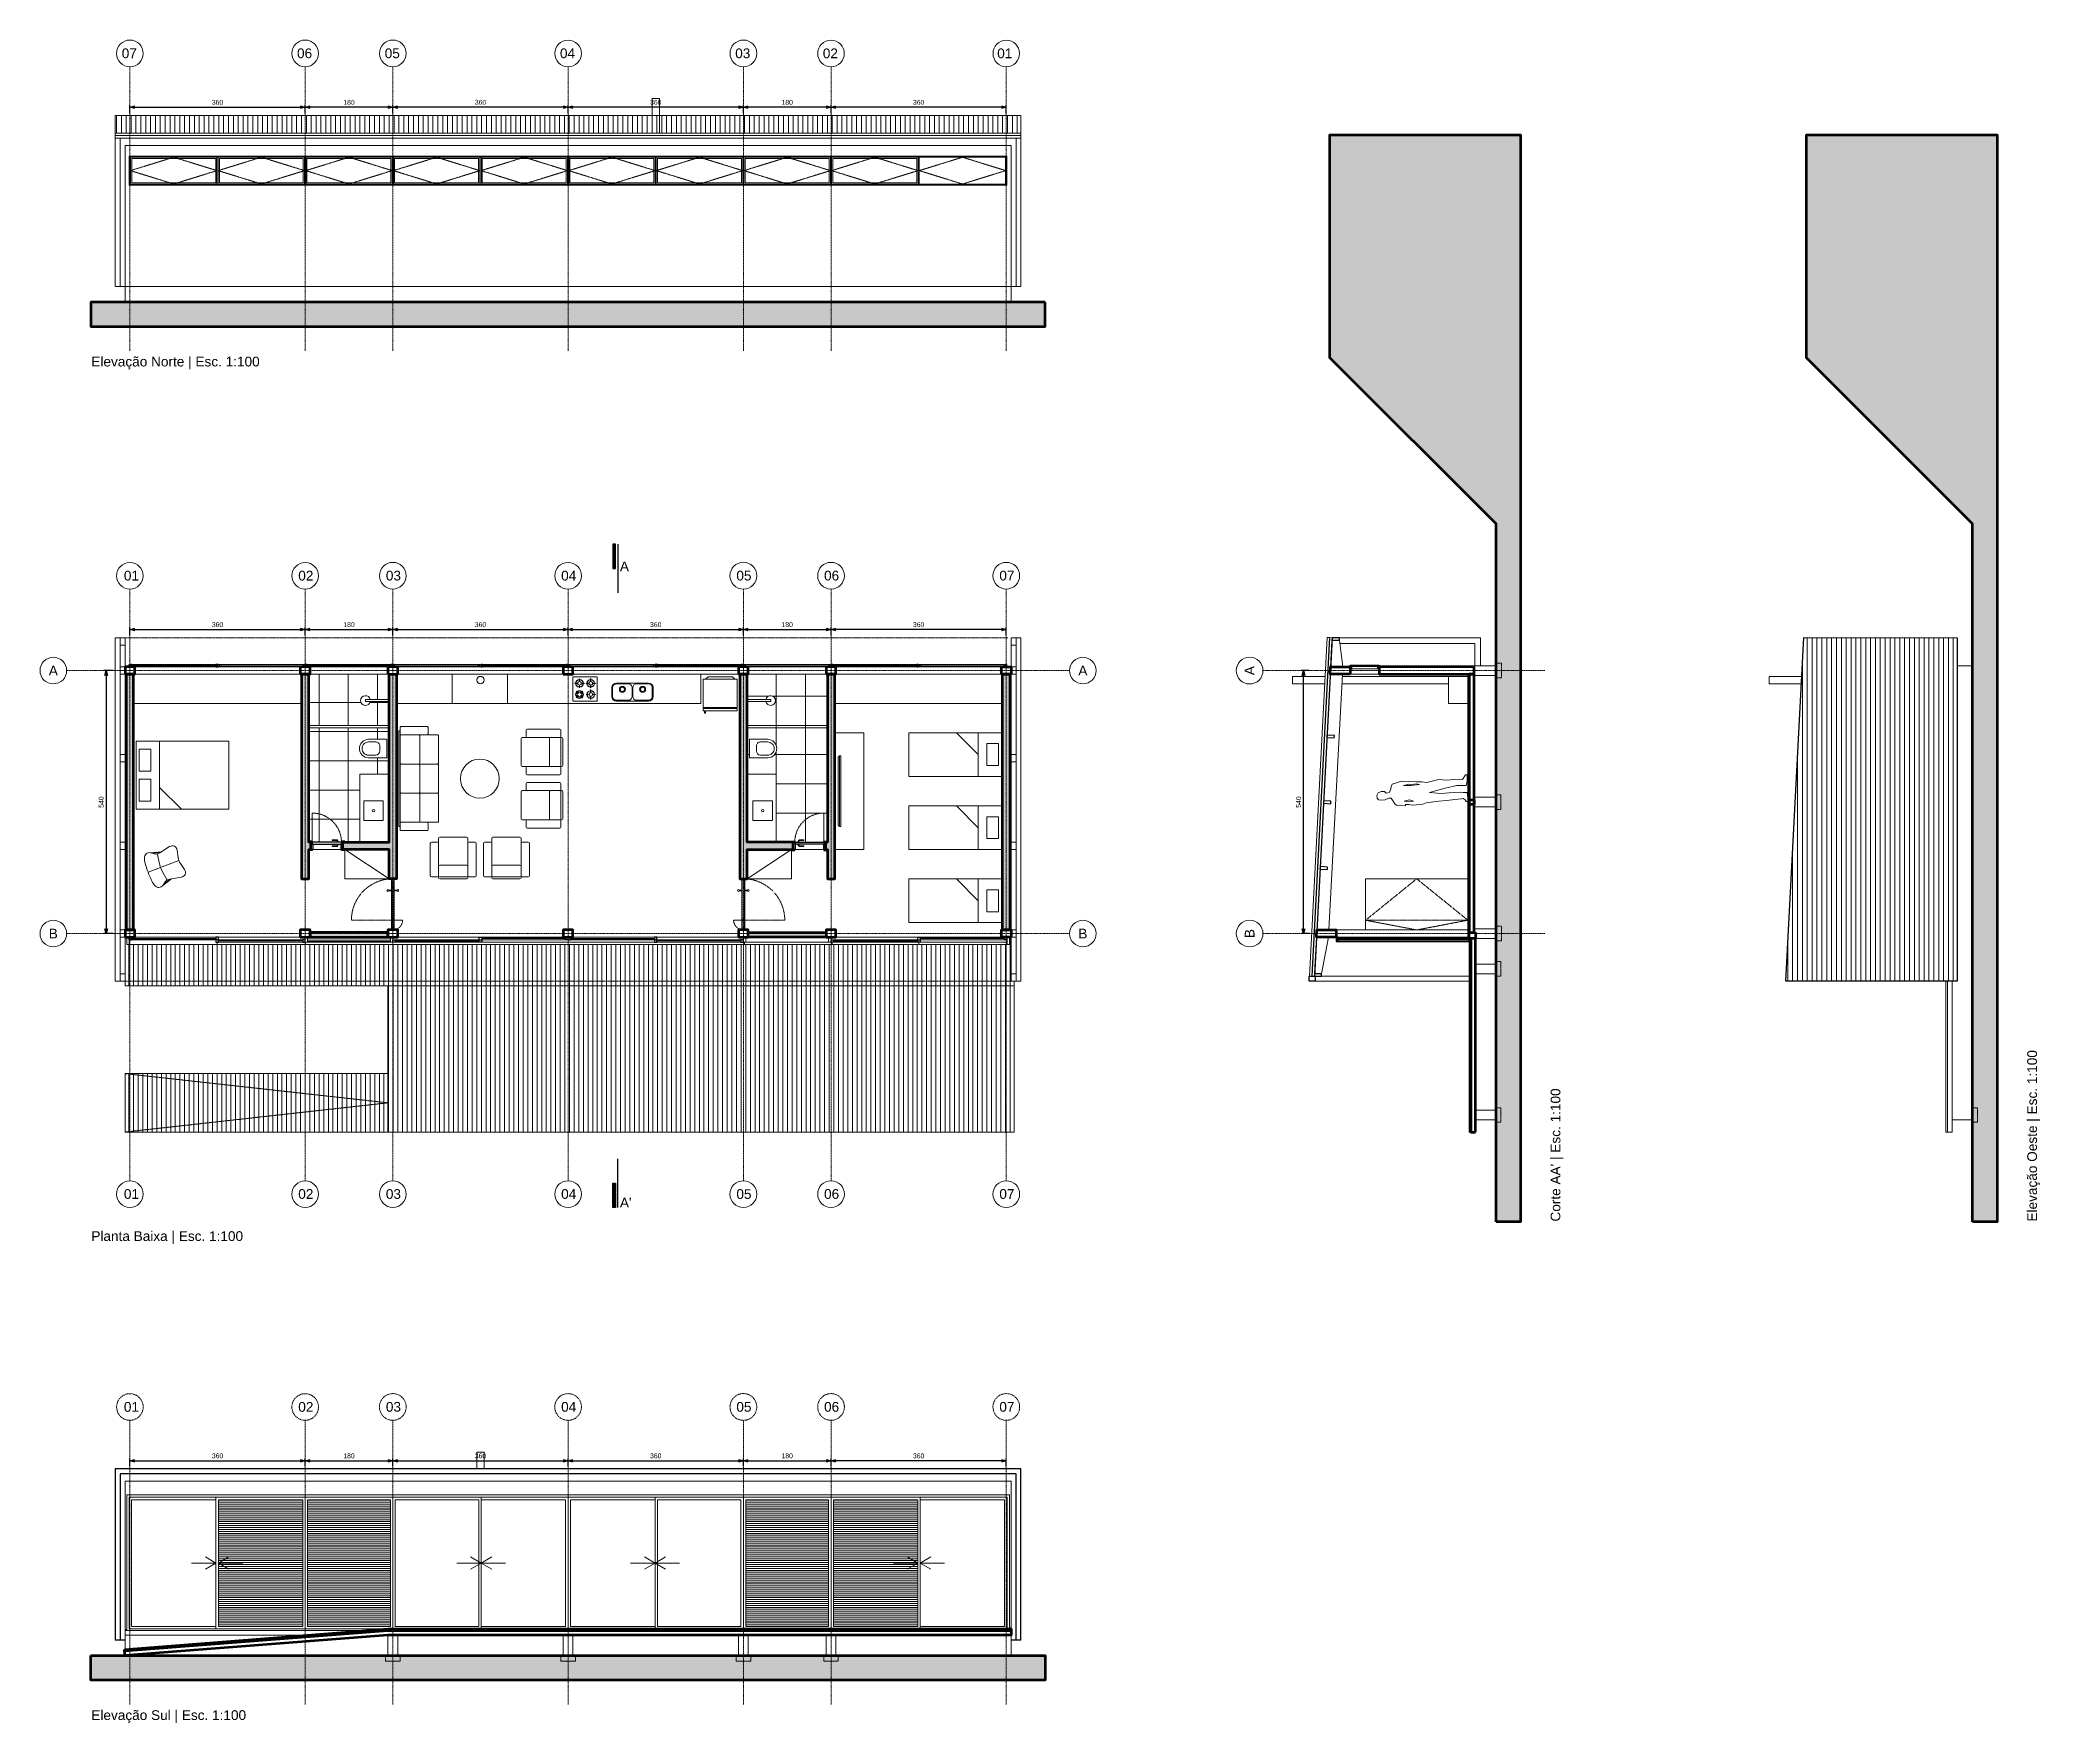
# Model space of a CAD drawing. Header units: metres. Extents: x -541 to 3567, y -3379 to 77.
import ezdxf

# ---------------------------------------------------------------- set-up
doc = ezdxf.new("R2010")
doc.units = ezdxf.units.M
doc.header["$LTSCALE"] = 0.2
doc.header["$PDMODE"] = 3
for name, pattern in [('ACAD_ISO10W100', [18, 12, -3, 0, -3]), ('HIDDEN', [9.525, 6.35, -3.175]), ('HIDDEN2', [4.7625, 3.175, -1.5875])]:
    doc.linetypes.add(name, pattern=pattern)
doc.layers.add('COTAS E ANOTAÇÕES', color=150, linetype='Continuous')
doc.layers.add('COTAS E ANOTAÇÕES @ 100', color=150, linetype='Continuous')
for name, color, linetype, lineweight in [('EIXOS', 8, 'ACAD_ISO10W100', 9), ('EQUIP', 61, 'Continuous', 9), ('HACH_LINHAS', 8, 'Continuous', 9), ('HACH_SÓLIDAS', 252, 'Continuous', 9), ('LINHA FINA', 1, 'Continuous', 9), ('LINHA GROSSA', 6, 'Continuous', 60), ('LINHA MÉDIA', 3, 'Continuous', 30), ('MOB', 13, 'Continuous', 9), ('PROJEÇAO', 30, 'HIDDEN2', 9)]:
    doc.layers.add(name, color=color, linetype=linetype, lineweight=lineweight)
doc.styles.add('0E1 2mm', font='arial.ttf', dxfattribs={"height": 2})
doc.styles.get("Standard").update_dxf_attribs({"font": 'arial.ttf'})
doc.dimstyles.get("Standard").update_dxf_attribs({"dimtxt": 10, "dimasz": 10, "dimexe": 5, "dimexo": 5, "dimgap": 5, "dimtad": 1, "dimdec": 0, "dimzin": 0, "dimdsep": 46, "dimtxsty": 'Standard', "dimblk": 'OPEN30', "dimcen": 2, "dimadec": 0, "dimazin": 0, "dimtfac": 1, "dimtdec": 0, "dimtofl": 0, "dimtmove": 0, "dimatfit": 3, "dimfxl": 1, "dimtolj": 1, "dimtzin": 0, "dimarcsym": 0})

msp = doc.modelspace()

# ---------------------------------------------------------------- texts
at = {"layer": 'COTAS E ANOTAÇÕES', "char_height": 20, "style": '0E1 2mm'}
for s, width, insert, attachment_point in [('Elevação Norte | Esc. 1:100', 484.526, (-435.5, -573.5), 1), ("A'", 8.499, (650.1, -2320.4), 7), ('Planta Baixa | Esc. 1:100', 552.205, (-435.5, -2369.3), 1), ('Elevação Sul | Esc. 1:100^I', 629.464, (-435.5, -3352.9), 1)]:
    msp.add_mtext_dynamic_manual_height_columns(s, width=width, gutter_width=1, heights=[0], dxfattribs=dict(at, insert=insert, attachment_point=attachment_point))
at = {"layer": 'COTAS E ANOTAÇÕES', "linetype": 'Continuous', "insert": (650.1, -994.1), "char_height": 20, "attachment_point": 1, "style": '0E1 2mm'}
msp.add_mtext_dynamic_manual_height_columns('A', width=8.499, gutter_width=1, heights=[0], dxfattribs=at)
at = {"layer": 'COTAS E ANOTAÇÕES', "char_height": 20, "attachment_point": 1, "rotation": 90, "style": '0E1 2mm'}
for s, width, insert in [('Elevação Oeste | Esc. 1:100', 458.032, (3540.6, -2349.4)), ("Corte AA' | Esc. 1:100", 590.581, (2561.7, -2349.4))]:
    msp.add_mtext_dynamic_manual_height_columns(s, width=width, gutter_width=1, heights=[0], dxfattribs=dict(at, insert=insert))
at = {"layer": 'EIXOS', "linetype": 'Continuous', "char_height": 20, "style": '0E1 2mm'}
for s, insert, attachment_point in [('07', (-342, 59.5), 3), ('06', (18, 59.5), 3), ('05', (198.1, 59.5), 3), ('04', (558, 59.5), 3), ('03', (918, 59.5), 3), ('02', (1097.9, 59.4), 3), ('01', (1456.1, 59.4), 3), ('01', (-368.7, -1013.1), 1), ('02', (-10.5, -1013.1), 1), ('03', (169.4, -1013), 1), ('04', (529.4, -1013.1), 1), ('05', (889.3, -1013), 1), ('06', (1069.4, -1013), 1), ('07', (1429.4, -1013), 1), ('A', (-513.6, -1217.9), 5), ('A', (1601, -1217.9), 5), ('B', (-513.6, -1758.1), 5), ('B', (1601, -1758.1), 5), ('01', (-368.7, -2282.8), 1), ('02', (-10.5, -2282.8), 1), ('03', (169.4, -2282.8), 1), ('04', (529.4, -2282.8), 1), ('05', (889.3, -2282.9), 1), ('06', (1069.4, -2282.8), 1), ('07', (1429.4, -2282.8), 1)]:
    msp.add_mtext_dynamic_manual_height_columns(s, width=0.299, gutter_width=1, heights=[0], dxfattribs=dict(at, insert=insert, attachment_point=attachment_point))
at = {"layer": 'EIXOS', "linetype": 'Continuous', "char_height": 20, "attachment_point": 5, "rotation": 90, "style": '0E1 2mm'}
for s, insert in [('A', (1943.3, -1218.1)), ('B', (1943.5, -1758.1))]:
    msp.add_mtext_dynamic_manual_height_columns(s, width=0.299, gutter_width=1, heights=[0], dxfattribs=dict(at, insert=insert))
at = {"layer": 'EIXOS', "char_height": 20, "attachment_point": 1, "style": '0E1 2mm'}
for s, insert in [('01', (-368.7, -2720)), ('02', (-10.5, -2720)), ('03', (169.4, -2719.9)), ('04', (529.4, -2719.9)), ('05', (889.3, -2719.9)), ('06', (1069.4, -2719.9)), ('07', (1429.4, -2719.9))]:
    msp.add_mtext_dynamic_manual_height_columns(s, width=0.299, gutter_width=1, heights=[0], dxfattribs=dict(at, insert=insert))

# ---------------------------------------------------------------- blocks, each defined once
blk = doc.blocks.new('*U20')
at = {"color": 0}
for p, q in [((-0.45, -0.5), (0.45, -0.5)), ((0, -0.5), (-0.45, -0.95))]:
    blk.add_line(p, q, dxfattribs=at)
for points in [[(-0.45, -0.025), (-0.45, -1.925), (0.45, -1.925), (0.45, -0.025)], [(-0.225, -0.321875), (0.225, -0.321875), (0.225, -0.084375), (-0.225, -0.084375)]]:
    blk.add_lwpolyline(points, close=True, dxfattribs=at)
blk = doc.blocks.new('*U22')
at = {"color": 0}
for p, q in [((0.725, -0.05), (-0.725, -0.05)), ((0.37, -0.05), (-0.37, -0.05))]:
    blk.add_line(p, q, dxfattribs=at)
blk.add_lwpolyline([(-0.725, -0.075), (-0.725, -0.05), (-0.7, -0.025), (0.7, -0.025), (0.725, -0.05), (0.725, -0.075), (-0.725, -0.075)], dxfattribs=at)
blk = doc.blocks.new('_Open30')
at = {"color": 0, "linetype": 'ByBlock', "lineweight": -2}
for p, q in [((-1, 0.27), (0, 0)), ((0, 0), (-1, -0.27)), ((0, 0), (-1, 0))]:
    blk.add_line(p, q, dxfattribs=at)
blk = doc.blocks.new('*D31')
at = {"layer": 'COTAS E ANOTAÇÕES', "color": 0, "lineweight": -2, "transparency": 16777216}
for p, q in [((-356.3, -1145.6), (-356.3, -1128.9)), ((-346.3, -1133.9), (-6.3, -1133.9)), ((3.7, -1145.6), (3.7, -1128.9))]:
    blk.add_line(p, q, dxfattribs=at)
at = {"layer": 'Defpoints', "color": 0, "transparency": 16777216}
for p in [(3.7, -1133.9), (-356.3, -1150.6), (3.7, -1150.6)]:
    blk.add_point(p, dxfattribs=at)
at = {"layer": 'COTAS E ANOTAÇÕES', "color": 0, "lineweight": -2, "transparency": 16777216, "xscale": 10, "yscale": 10, "zscale": 10, "rotation": 180}
blk.add_blockref('_Open30', (-356.3, -1133.9), dxfattribs=at)
at = {"layer": 'COTAS E ANOTAÇÕES', "color": 0, "lineweight": -2, "transparency": 16777216, "xscale": 10, "yscale": 10, "zscale": 10}
blk.add_blockref('_Open30', (3.7, -1133.9), dxfattribs=at)
at = {"layer": 'COTAS E ANOTAÇÕES', "color": 0, "transparency": 16777216, "insert": (-176.3, -1123.7), "char_height": 10, "attachment_point": 5}
blk.add_mtext('\\A1;360', dxfattribs=at)
blk = doc.blocks.new('*D32')
at = {"layer": 'COTAS E ANOTAÇÕES', "color": 0, "lineweight": -2, "transparency": 16777216}
for p, q in [((3.7, -1145.6), (3.7, -1128.9)), ((13.7, -1133.9), (173.7, -1133.9)), ((183.7, -1145.6), (183.7, -1128.9))]:
    blk.add_line(p, q, dxfattribs=at)
at = {"layer": 'Defpoints', "color": 0, "transparency": 16777216}
for p in [(183.7, -1133.9), (3.7, -1150.6), (183.7, -1150.6)]:
    blk.add_point(p, dxfattribs=at)
at = {"layer": 'COTAS E ANOTAÇÕES', "color": 0, "lineweight": -2, "transparency": 16777216, "xscale": 10, "yscale": 10, "zscale": 10, "rotation": 180}
blk.add_blockref('_Open30', (3.7, -1133.9), dxfattribs=at)
at = {"layer": 'COTAS E ANOTAÇÕES', "color": 0, "lineweight": -2, "transparency": 16777216, "xscale": 10, "yscale": 10, "zscale": 10}
blk.add_blockref('_Open30', (183.7, -1133.9), dxfattribs=at)
at = {"layer": 'COTAS E ANOTAÇÕES', "color": 0, "transparency": 16777216, "insert": (93.7, -1123.7), "char_height": 10, "attachment_point": 5}
blk.add_mtext('\\A1;180', dxfattribs=at)
blk = doc.blocks.new('*D33')
at = {"layer": 'COTAS E ANOTAÇÕES', "color": 0, "lineweight": -2, "transparency": 16777216}
for p, q in [((183.7, -1145.6), (183.7, -1128.9)), ((193.7, -1133.9), (533.7, -1133.9)), ((543.7, -1145.6), (543.7, -1128.9))]:
    blk.add_line(p, q, dxfattribs=at)
at = {"layer": 'Defpoints', "color": 0, "transparency": 16777216}
for p in [(543.7, -1133.9), (183.7, -1150.6), (543.7, -1150.6)]:
    blk.add_point(p, dxfattribs=at)
at = {"layer": 'COTAS E ANOTAÇÕES', "color": 0, "lineweight": -2, "transparency": 16777216, "xscale": 10, "yscale": 10, "zscale": 10, "rotation": 180}
blk.add_blockref('_Open30', (183.7, -1133.9), dxfattribs=at)
at = {"layer": 'COTAS E ANOTAÇÕES', "color": 0, "lineweight": -2, "transparency": 16777216, "xscale": 10, "yscale": 10, "zscale": 10}
blk.add_blockref('_Open30', (543.7, -1133.9), dxfattribs=at)
at = {"layer": 'COTAS E ANOTAÇÕES', "color": 0, "transparency": 16777216, "insert": (363.7, -1123.7), "char_height": 10, "attachment_point": 5}
blk.add_mtext('\\A1;360', dxfattribs=at)
blk = doc.blocks.new('*D34')
at = {"layer": 'COTAS E ANOTAÇÕES', "color": 0, "lineweight": -2, "transparency": 16777216}
for p, q in [((543.7, -1145.6), (543.7, -1128.9)), ((553.7, -1133.9), (893.7, -1133.9)), ((903.7, -1145.6), (903.7, -1128.9))]:
    blk.add_line(p, q, dxfattribs=at)
at = {"layer": 'Defpoints', "color": 0, "transparency": 16777216}
for p in [(903.7, -1133.9), (543.7, -1150.6), (903.7, -1150.6)]:
    blk.add_point(p, dxfattribs=at)
at = {"layer": 'COTAS E ANOTAÇÕES', "color": 0, "lineweight": -2, "transparency": 16777216, "xscale": 10, "yscale": 10, "zscale": 10, "rotation": 180}
blk.add_blockref('_Open30', (543.7, -1133.9), dxfattribs=at)
at = {"layer": 'COTAS E ANOTAÇÕES', "color": 0, "lineweight": -2, "transparency": 16777216, "xscale": 10, "yscale": 10, "zscale": 10}
blk.add_blockref('_Open30', (903.7, -1133.9), dxfattribs=at)
at = {"layer": 'COTAS E ANOTAÇÕES', "color": 0, "transparency": 16777216, "insert": (723.7, -1123.7), "char_height": 10, "attachment_point": 5}
blk.add_mtext('\\A1;360', dxfattribs=at)
blk = doc.blocks.new('*D35')
at = {"layer": 'COTAS E ANOTAÇÕES', "color": 0, "lineweight": -2, "transparency": 16777216}
for p, q in [((903.7, -1145.6), (903.7, -1128.9)), ((913.7, -1133.9), (1073.7, -1133.9)), ((1083.7, -1145.6), (1083.7, -1128.9))]:
    blk.add_line(p, q, dxfattribs=at)
at = {"layer": 'Defpoints', "color": 0, "transparency": 16777216}
for p in [(1083.7, -1133.9), (903.7, -1150.6), (1083.7, -1150.6)]:
    blk.add_point(p, dxfattribs=at)
at = {"layer": 'COTAS E ANOTAÇÕES', "color": 0, "lineweight": -2, "transparency": 16777216, "xscale": 10, "yscale": 10, "zscale": 10, "rotation": 180}
blk.add_blockref('_Open30', (903.7, -1133.9), dxfattribs=at)
at = {"layer": 'COTAS E ANOTAÇÕES', "color": 0, "lineweight": -2, "transparency": 16777216, "xscale": 10, "yscale": 10, "zscale": 10}
blk.add_blockref('_Open30', (1083.7, -1133.9), dxfattribs=at)
at = {"layer": 'COTAS E ANOTAÇÕES', "color": 0, "transparency": 16777216, "insert": (993.7, -1123.7), "char_height": 10, "attachment_point": 5}
blk.add_mtext('\\A1;180', dxfattribs=at)
blk = doc.blocks.new('*D36')
at = {"layer": 'COTAS E ANOTAÇÕES', "color": 0, "lineweight": -2, "transparency": 16777216}
for p, q in [((1083.7, -1145.6), (1083.7, -1128.9)), ((1433.7, -1133.9), (1093.7, -1133.9)), ((1443.7, -1145.6), (1443.7, -1128.9))]:
    blk.add_line(p, q, dxfattribs=at)
at = {"layer": 'Defpoints', "color": 0, "transparency": 16777216}
for p in [(1083.7, -1133.9), (1083.7, -1150.6), (1443.7, -1150.6)]:
    blk.add_point(p, dxfattribs=at)
at = {"layer": 'COTAS E ANOTAÇÕES', "color": 0, "lineweight": -2, "transparency": 16777216, "xscale": 10, "yscale": 10, "zscale": 10, "rotation": 180}
blk.add_blockref('_Open30', (1083.7, -1133.9), dxfattribs=at)
at = {"layer": 'COTAS E ANOTAÇÕES', "color": 0, "lineweight": -2, "transparency": 16777216, "xscale": 10, "yscale": 10, "zscale": 10}
blk.add_blockref('_Open30', (1443.7, -1133.9), dxfattribs=at)
at = {"layer": 'COTAS E ANOTAÇÕES', "color": 0, "transparency": 16777216, "insert": (1263.7, -1123.7), "char_height": 10, "attachment_point": 5}
blk.add_mtext('\\A1;360', dxfattribs=at)
blk = doc.blocks.new('*D37')
at = {"layer": 'COTAS E ANOTAÇÕES', "color": 0, "lineweight": -2, "transparency": 16777216}
for p, q in [((-391.3, -1218.1), (-410.1, -1218.1)), ((-405.1, -1228.1), (-405.1, -1748.1)), ((-391.3, -1758.1), (-410.1, -1758.1))]:
    blk.add_line(p, q, dxfattribs=at)
at = {"layer": 'Defpoints', "color": 0, "transparency": 16777216}
for p in [(-386.3, -1218.1), (-405.1, -1758.1), (-386.3, -1758.1)]:
    blk.add_point(p, dxfattribs=at)
at = {"layer": 'COTAS E ANOTAÇÕES', "color": 0, "lineweight": -2, "transparency": 16777216, "xscale": 10, "yscale": 10, "zscale": 10}
for p, rotation in [((-405.1, -1218.1), 90), ((-405.1, -1758.1), 270)]:
    blk.add_blockref('_Open30', p, dxfattribs=dict(at, rotation=rotation))
at = {"layer": 'COTAS E ANOTAÇÕES', "color": 0, "transparency": 16777216, "insert": (-415.2, -1488.1), "char_height": 10, "attachment_point": 5, "rotation": 90}
blk.add_mtext('\\A1;540', dxfattribs=at)
blk = doc.blocks.new('#Homem02')
at = {"color": 0}
for points in [[(-0.446, 0.046), (-0.48, 0.024), (-0.482, -0.012), (-0.401, -0.012), (-0.296, 0), (-0.297, 0.086), (-0.285, 0.136), (-0.299, 0.369), (-0.313, 0.534), (-0.296, 0.779), (-0.204, 0.456), (-0.154, 0.214), (-0.154, 0.026), (-0.065, 0), (0.065, 0), (0.065, 0.034), (-0.03, 0.098), (-0.018, 0.167), (-0.042, 0.432), (-0.03, 0.581), (-0.089, 0.829), (-0.075, 0.935), (-0.075, 1.043), (-0.066, 1.212), (-0.077, 1.326), (-0.059, 1.348), (-0.103, 1.477), (-0.123, 1.545), (-0.175, 1.565), (-0.247, 1.574), (-0.294, 1.601), (-0.306, 1.665), (-0.277, 1.701), (-0.275, 1.772), (-0.302, 1.827), (-0.356, 1.855), (-0.408, 1.848), (-0.446, 1.82), (-0.452, 1.753), (-0.447, 1.684), (-0.413, 1.613), (-0.409, 1.565), (-0.449, 1.536), (-0.527, 1.491), (-0.552, 1.452), (-0.568, 1.269), (-0.539, 1.266), (-0.539, 1.191), (-0.554, 1.143), (-0.551, 1.045), (-0.533, 0.916), (-0.509, 0.847), (-0.475, 0.587), (-0.461, 0.429), (-0.44, 0.258), (-0.423, 0.121), (-0.416, 0.083)], [(-0.471, 1.106), (-0.478, 1.189), (-0.471, 1.296), (-0.444, 1.185)], [(-0.153, 1.313), (-0.122, 1.201), (-0.128, 1.138), (-0.12, 1.044), (-0.128, 0.981), (-0.153, 1.152)]]:
    blk.add_lwpolyline(points, close=True, dxfattribs=at)
blk = doc.blocks.new('*D38')
at = {"layer": 'COTAS E ANOTAÇÕES', "color": 0, "lineweight": -2, "transparency": 16777216}
for p, q in [((2066, -1218.1), (2049.2, -1218.1)), ((2054.2, -1748.1), (2054.2, -1228.1)), ((2066, -1758.1), (2049.2, -1758.1))]:
    blk.add_line(p, q, dxfattribs=at)
at = {"layer": 'Defpoints', "color": 0, "transparency": 16777216}
for p in [(2054.2, -1218.1), (2071, -1218.1), (2071, -1758.1)]:
    blk.add_point(p, dxfattribs=at)
at = {"layer": 'COTAS E ANOTAÇÕES', "color": 0, "lineweight": -2, "transparency": 16777216, "xscale": 10, "yscale": 10, "zscale": 10}
for p, rotation in [((2054.2, -1218.1), 90), ((2054.2, -1758.1), 270)]:
    blk.add_blockref('_Open30', p, dxfattribs=dict(at, rotation=rotation))
at = {"layer": 'COTAS E ANOTAÇÕES', "color": 0, "transparency": 16777216, "insert": (2044.1, -1488.1), "char_height": 10, "attachment_point": 5, "rotation": 90}
blk.add_mtext('\\A1;540', dxfattribs=at)
blk = doc.blocks.new('*D39')
at = {"layer": 'COTAS E ANOTAÇÕES', "color": 0, "lineweight": -2, "transparency": 16777216}
for p, q in [((-356.3, -2852.5), (-356.3, -2835.7)), ((-346.3, -2840.7), (-6.3, -2840.7)), ((3.7, -2852.5), (3.7, -2835.7))]:
    blk.add_line(p, q, dxfattribs=at)
at = {"layer": 'Defpoints', "color": 0, "transparency": 16777216}
for p in [(-356.3, -2857.5), (3.7, -2840.7), (3.7, -2857.5)]:
    blk.add_point(p, dxfattribs=at)
at = {"layer": 'COTAS E ANOTAÇÕES', "color": 0, "lineweight": -2, "transparency": 16777216, "xscale": 10, "yscale": 10, "zscale": 10, "rotation": 180}
blk.add_blockref('_Open30', (-356.3, -2840.7), dxfattribs=at)
at = {"layer": 'COTAS E ANOTAÇÕES', "color": 0, "lineweight": -2, "transparency": 16777216, "xscale": 10, "yscale": 10, "zscale": 10}
blk.add_blockref('_Open30', (3.7, -2840.7), dxfattribs=at)
at = {"layer": 'COTAS E ANOTAÇÕES', "color": 0, "transparency": 16777216, "insert": (-176.3, -2830.6), "char_height": 10, "attachment_point": 5}
blk.add_mtext('\\A1;360', dxfattribs=at)
blk = doc.blocks.new('*D40')
at = {"layer": 'COTAS E ANOTAÇÕES', "color": 0, "lineweight": -2, "transparency": 16777216}
for p, q in [((3.7, -2852.5), (3.7, -2835.7)), ((13.7, -2840.7), (173.7, -2840.7)), ((183.7, -2852.5), (183.7, -2835.7))]:
    blk.add_line(p, q, dxfattribs=at)
at = {"layer": 'Defpoints', "color": 0, "transparency": 16777216}
for p in [(3.7, -2857.5), (183.7, -2840.7), (183.7, -2857.5)]:
    blk.add_point(p, dxfattribs=at)
at = {"layer": 'COTAS E ANOTAÇÕES', "color": 0, "lineweight": -2, "transparency": 16777216, "xscale": 10, "yscale": 10, "zscale": 10, "rotation": 180}
blk.add_blockref('_Open30', (3.7, -2840.7), dxfattribs=at)
at = {"layer": 'COTAS E ANOTAÇÕES', "color": 0, "lineweight": -2, "transparency": 16777216, "xscale": 10, "yscale": 10, "zscale": 10}
blk.add_blockref('_Open30', (183.7, -2840.7), dxfattribs=at)
at = {"layer": 'COTAS E ANOTAÇÕES', "color": 0, "transparency": 16777216, "insert": (93.7, -2830.6), "char_height": 10, "attachment_point": 5}
blk.add_mtext('\\A1;180', dxfattribs=at)
blk = doc.blocks.new('*D41')
at = {"layer": 'COTAS E ANOTAÇÕES', "color": 0, "lineweight": -2, "transparency": 16777216}
for p, q in [((183.7, -2852.5), (183.7, -2835.7)), ((193.7, -2840.7), (533.7, -2840.7)), ((543.7, -2852.5), (543.7, -2835.7))]:
    blk.add_line(p, q, dxfattribs=at)
at = {"layer": 'Defpoints', "color": 0, "transparency": 16777216}
for p in [(183.7, -2857.5), (543.7, -2840.7), (543.7, -2857.5)]:
    blk.add_point(p, dxfattribs=at)
at = {"layer": 'COTAS E ANOTAÇÕES', "color": 0, "lineweight": -2, "transparency": 16777216, "xscale": 10, "yscale": 10, "zscale": 10, "rotation": 180}
blk.add_blockref('_Open30', (183.7, -2840.7), dxfattribs=at)
at = {"layer": 'COTAS E ANOTAÇÕES', "color": 0, "lineweight": -2, "transparency": 16777216, "xscale": 10, "yscale": 10, "zscale": 10}
blk.add_blockref('_Open30', (543.7, -2840.7), dxfattribs=at)
at = {"layer": 'COTAS E ANOTAÇÕES', "color": 0, "transparency": 16777216, "insert": (363.7, -2830.6), "char_height": 10, "attachment_point": 5}
blk.add_mtext('\\A1;360', dxfattribs=at)
blk = doc.blocks.new('*D42')
at = {"layer": 'COTAS E ANOTAÇÕES', "color": 0, "lineweight": -2, "transparency": 16777216}
for p, q in [((543.7, -2852.5), (543.7, -2835.7)), ((553.7, -2840.7), (893.7, -2840.7)), ((903.7, -2852.5), (903.7, -2835.7))]:
    blk.add_line(p, q, dxfattribs=at)
at = {"layer": 'Defpoints', "color": 0, "transparency": 16777216}
for p in [(543.7, -2857.5), (903.7, -2840.7), (903.7, -2857.5)]:
    blk.add_point(p, dxfattribs=at)
at = {"layer": 'COTAS E ANOTAÇÕES', "color": 0, "lineweight": -2, "transparency": 16777216, "xscale": 10, "yscale": 10, "zscale": 10, "rotation": 180}
blk.add_blockref('_Open30', (543.7, -2840.7), dxfattribs=at)
at = {"layer": 'COTAS E ANOTAÇÕES', "color": 0, "lineweight": -2, "transparency": 16777216, "xscale": 10, "yscale": 10, "zscale": 10}
blk.add_blockref('_Open30', (903.7, -2840.7), dxfattribs=at)
at = {"layer": 'COTAS E ANOTAÇÕES', "color": 0, "transparency": 16777216, "insert": (723.7, -2830.6), "char_height": 10, "attachment_point": 5}
blk.add_mtext('\\A1;360', dxfattribs=at)
blk = doc.blocks.new('*D43')
at = {"layer": 'COTAS E ANOTAÇÕES', "color": 0, "lineweight": -2, "transparency": 16777216}
for p, q in [((903.7, -2852.5), (903.7, -2835.7)), ((913.7, -2840.7), (1073.7, -2840.7)), ((1083.7, -2852.5), (1083.7, -2835.7))]:
    blk.add_line(p, q, dxfattribs=at)
at = {"layer": 'Defpoints', "color": 0, "transparency": 16777216}
for p in [(903.7, -2857.5), (1083.7, -2840.7), (1083.7, -2857.5)]:
    blk.add_point(p, dxfattribs=at)
at = {"layer": 'COTAS E ANOTAÇÕES', "color": 0, "lineweight": -2, "transparency": 16777216, "xscale": 10, "yscale": 10, "zscale": 10, "rotation": 180}
blk.add_blockref('_Open30', (903.7, -2840.7), dxfattribs=at)
at = {"layer": 'COTAS E ANOTAÇÕES', "color": 0, "lineweight": -2, "transparency": 16777216, "xscale": 10, "yscale": 10, "zscale": 10}
blk.add_blockref('_Open30', (1083.7, -2840.7), dxfattribs=at)
at = {"layer": 'COTAS E ANOTAÇÕES', "color": 0, "transparency": 16777216, "insert": (993.7, -2830.6), "char_height": 10, "attachment_point": 5}
blk.add_mtext('\\A1;180', dxfattribs=at)
blk = doc.blocks.new('*D44')
at = {"layer": 'COTAS E ANOTAÇÕES', "color": 0, "lineweight": -2, "transparency": 16777216}
for p, q in [((1083.7, -2852.5), (1083.7, -2835.7)), ((1433.7, -2840.7), (1093.7, -2840.7)), ((1443.7, -2852.5), (1443.7, -2835.7))]:
    blk.add_line(p, q, dxfattribs=at)
at = {"layer": 'Defpoints', "color": 0, "transparency": 16777216}
for p in [(1083.7, -2840.7), (1083.7, -2857.5), (1443.7, -2857.5)]:
    blk.add_point(p, dxfattribs=at)
at = {"layer": 'COTAS E ANOTAÇÕES', "color": 0, "lineweight": -2, "transparency": 16777216, "xscale": 10, "yscale": 10, "zscale": 10, "rotation": 180}
blk.add_blockref('_Open30', (1083.7, -2840.7), dxfattribs=at)
at = {"layer": 'COTAS E ANOTAÇÕES', "color": 0, "lineweight": -2, "transparency": 16777216, "xscale": 10, "yscale": 10, "zscale": 10}
blk.add_blockref('_Open30', (1443.7, -2840.7), dxfattribs=at)
at = {"layer": 'COTAS E ANOTAÇÕES', "color": 0, "transparency": 16777216, "insert": (1263.7, -2830.6), "char_height": 10, "attachment_point": 5}
blk.add_mtext('\\A1;360', dxfattribs=at)
blk = doc.blocks.new('*D45')
at = {"layer": 'COTAS E ANOTAÇÕES', "color": 0, "lineweight": -2, "transparency": 16777216}
for p, q in [((1083.7, -73.1), (1083.7, -56.3)), ((1433.7, -61.3), (1093.7, -61.3)), ((1443.7, -73.1), (1443.7, -56.3))]:
    blk.add_line(p, q, dxfattribs=at)
at = {"layer": 'Defpoints', "color": 0, "transparency": 16777216}
for p in [(1083.7, -61.3), (1083.7, -78.1), (1443.7, -78.1)]:
    blk.add_point(p, dxfattribs=at)
at = {"layer": 'COTAS E ANOTAÇÕES', "color": 0, "lineweight": -2, "transparency": 16777216, "xscale": 10, "yscale": 10, "zscale": 10, "rotation": 180}
blk.add_blockref('_Open30', (1083.7, -61.3), dxfattribs=at)
at = {"layer": 'COTAS E ANOTAÇÕES', "color": 0, "lineweight": -2, "transparency": 16777216, "xscale": 10, "yscale": 10, "zscale": 10}
blk.add_blockref('_Open30', (1443.7, -61.3), dxfattribs=at)
at = {"layer": 'COTAS E ANOTAÇÕES', "color": 0, "transparency": 16777216, "insert": (1263.7, -51.2), "char_height": 10, "attachment_point": 5}
blk.add_mtext('\\A1;360', dxfattribs=at)
blk = doc.blocks.new('*D46')
at = {"layer": 'COTAS E ANOTAÇÕES', "color": 0, "lineweight": -2, "transparency": 16777216}
for p, q in [((903.7, -73.1), (903.7, -56.3)), ((1073.7, -61.3), (913.7, -61.3)), ((1083.7, -73.1), (1083.7, -56.3))]:
    blk.add_line(p, q, dxfattribs=at)
at = {"layer": 'Defpoints', "color": 0, "transparency": 16777216}
for p in [(903.7, -61.3), (903.7, -78.1), (1083.7, -78.1)]:
    blk.add_point(p, dxfattribs=at)
at = {"layer": 'COTAS E ANOTAÇÕES', "color": 0, "lineweight": -2, "transparency": 16777216, "xscale": 10, "yscale": 10, "zscale": 10, "rotation": 180}
blk.add_blockref('_Open30', (903.7, -61.3), dxfattribs=at)
at = {"layer": 'COTAS E ANOTAÇÕES', "color": 0, "lineweight": -2, "transparency": 16777216, "xscale": 10, "yscale": 10, "zscale": 10}
blk.add_blockref('_Open30', (1083.7, -61.3), dxfattribs=at)
at = {"layer": 'COTAS E ANOTAÇÕES', "color": 0, "transparency": 16777216, "insert": (993.7, -51.2), "char_height": 10, "attachment_point": 5}
blk.add_mtext('\\A1;180', dxfattribs=at)
blk = doc.blocks.new('*D47')
at = {"layer": 'COTAS E ANOTAÇÕES', "color": 0, "lineweight": -2, "transparency": 16777216}
for p, q in [((543.7, -73.1), (543.7, -56.3)), ((893.7, -61.3), (553.7, -61.3)), ((903.7, -73.1), (903.7, -56.3))]:
    blk.add_line(p, q, dxfattribs=at)
at = {"layer": 'Defpoints', "color": 0, "transparency": 16777216}
for p in [(543.7, -61.3), (543.7, -78.1), (903.7, -78.1)]:
    blk.add_point(p, dxfattribs=at)
at = {"layer": 'COTAS E ANOTAÇÕES', "color": 0, "lineweight": -2, "transparency": 16777216, "xscale": 10, "yscale": 10, "zscale": 10, "rotation": 180}
blk.add_blockref('_Open30', (543.7, -61.3), dxfattribs=at)
at = {"layer": 'COTAS E ANOTAÇÕES', "color": 0, "lineweight": -2, "transparency": 16777216, "xscale": 10, "yscale": 10, "zscale": 10}
blk.add_blockref('_Open30', (903.7, -61.3), dxfattribs=at)
at = {"layer": 'COTAS E ANOTAÇÕES', "color": 0, "transparency": 16777216, "insert": (723.7, -51.2), "char_height": 10, "attachment_point": 5}
blk.add_mtext('\\A1;360', dxfattribs=at)
blk = doc.blocks.new('*D48')
at = {"layer": 'COTAS E ANOTAÇÕES', "color": 0, "lineweight": -2, "transparency": 16777216}
for p, q in [((183.7, -73.1), (183.7, -56.3)), ((533.7, -61.3), (193.7, -61.3)), ((543.7, -73.1), (543.7, -56.3))]:
    blk.add_line(p, q, dxfattribs=at)
at = {"layer": 'Defpoints', "color": 0, "transparency": 16777216}
for p in [(183.7, -61.3), (183.7, -78.1), (543.7, -78.1)]:
    blk.add_point(p, dxfattribs=at)
at = {"layer": 'COTAS E ANOTAÇÕES', "color": 0, "lineweight": -2, "transparency": 16777216, "xscale": 10, "yscale": 10, "zscale": 10, "rotation": 180}
blk.add_blockref('_Open30', (183.7, -61.3), dxfattribs=at)
at = {"layer": 'COTAS E ANOTAÇÕES', "color": 0, "lineweight": -2, "transparency": 16777216, "xscale": 10, "yscale": 10, "zscale": 10}
blk.add_blockref('_Open30', (543.7, -61.3), dxfattribs=at)
at = {"layer": 'COTAS E ANOTAÇÕES', "color": 0, "transparency": 16777216, "insert": (363.7, -51.2), "char_height": 10, "attachment_point": 5}
blk.add_mtext('\\A1;360', dxfattribs=at)
blk = doc.blocks.new('*D49')
at = {"layer": 'COTAS E ANOTAÇÕES', "color": 0, "lineweight": -2, "transparency": 16777216}
for p, q in [((3.7, -73.1), (3.7, -56.3)), ((173.7, -61.3), (13.7, -61.3)), ((183.7, -73.1), (183.7, -56.3))]:
    blk.add_line(p, q, dxfattribs=at)
at = {"layer": 'Defpoints', "color": 0, "transparency": 16777216}
for p in [(3.7, -61.3), (3.7, -78.1), (183.7, -78.1)]:
    blk.add_point(p, dxfattribs=at)
at = {"layer": 'COTAS E ANOTAÇÕES', "color": 0, "lineweight": -2, "transparency": 16777216, "xscale": 10, "yscale": 10, "zscale": 10, "rotation": 180}
blk.add_blockref('_Open30', (3.7, -61.3), dxfattribs=at)
at = {"layer": 'COTAS E ANOTAÇÕES', "color": 0, "lineweight": -2, "transparency": 16777216, "xscale": 10, "yscale": 10, "zscale": 10}
blk.add_blockref('_Open30', (183.7, -61.3), dxfattribs=at)
at = {"layer": 'COTAS E ANOTAÇÕES', "color": 0, "transparency": 16777216, "insert": (93.7, -51.2), "char_height": 10, "attachment_point": 5}
blk.add_mtext('\\A1;180', dxfattribs=at)
blk = doc.blocks.new('*D50')
at = {"layer": 'COTAS E ANOTAÇÕES', "color": 0, "lineweight": -2, "transparency": 16777216}
for p, q in [((-356.3, -73.1), (-356.3, -56.3)), ((-346.3, -61.3), (-6.3, -61.3)), ((3.7, -73.1), (3.7, -56.3))]:
    blk.add_line(p, q, dxfattribs=at)
at = {"layer": 'Defpoints', "color": 0, "transparency": 16777216}
for p in [(-356.3, -78.1), (3.7, -61.3), (3.7, -78.1)]:
    blk.add_point(p, dxfattribs=at)
at = {"layer": 'COTAS E ANOTAÇÕES', "color": 0, "lineweight": -2, "transparency": 16777216, "xscale": 10, "yscale": 10, "zscale": 10, "rotation": 180}
blk.add_blockref('_Open30', (-356.3, -61.3), dxfattribs=at)
at = {"layer": 'COTAS E ANOTAÇÕES', "color": 0, "lineweight": -2, "transparency": 16777216, "xscale": 10, "yscale": 10, "zscale": 10}
blk.add_blockref('_Open30', (3.7, -61.3), dxfattribs=at)
at = {"layer": 'COTAS E ANOTAÇÕES', "color": 0, "transparency": 16777216, "insert": (-176.3, -51.2), "char_height": 10, "attachment_point": 5}
blk.add_mtext('\\A1;360', dxfattribs=at)
blk = doc.blocks.new('*U30')
h = blk.add_hatch(color=256)
h.dxf.hatch_style = 1
h.paths.add_polyline_path([(-0.005, 0.0005), (-0.01, 0.0005), (-0.01, 0.001), (-0.005, 0.001)])
h = blk.add_hatch(color=256)
h.dxf.hatch_style = 1
h.paths.add_polyline_path([(0.1262, 0.0005), (0.1212, 0.0005), (0.1212, 0.001), (0.1262, 0.001)])
for p, q in [((-0.01, 0), (0, 0)), ((0.1262, 0), (0.1162, 0))]:
    blk.add_line(p, q)
for points in [[(-0.005, 0.0005), (-0.01, 0.0005), (-0.01, 0.001), (-0.005, 0.001)], [(0.1212, 0.0005), (0.1262, 0.0005), (0.1262, 0.001), (0.1212, 0.001)]]:
    blk.add_lwpolyline(points, close=True)

# ---------------------------------------------------------------- dimensions: what is measured, and where the dimension line sits
at = {"layer": 'COTAS E ANOTAÇÕES'}
for base, p1, p2, picture, middle in [((3.7, -61.3), (-356.3, -78.1), (3.7, -78.1), '*D50', (-176.3, -51.2)), ((3.7, -1133.9), (-356.3, -1150.6), (3.7, -1150.6), '*D31', (-176.3, -1123.7)), ((183.7, -1133.9), (3.7, -1150.6), (183.7, -1150.6), '*D32', (93.7, -1123.7)), ((543.7, -1133.9), (183.7, -1150.6), (543.7, -1150.6), '*D33', (363.7, -1123.7)), ((903.7, -1133.9), (543.7, -1150.6), (903.7, -1150.6), '*D34', (723.7, -1123.7)), ((1083.7, -1133.9), (903.7, -1150.6), (1083.7, -1150.6), '*D35', (993.7, -1123.7)), ((3.7, -2840.7), (-356.3, -2857.5), (3.7, -2857.5), '*D39', (-176.3, -2830.6)), ((183.7, -2840.7), (3.7, -2857.5), (183.7, -2857.5), '*D40', (93.7, -2830.6)), ((543.7, -2840.7), (183.7, -2857.5), (543.7, -2857.5), '*D41', (363.7, -2830.6)), ((903.7, -2840.7), (543.7, -2857.5), (903.7, -2857.5), '*D42', (723.7, -2830.6)), ((1083.7, -2840.7), (903.7, -2857.5), (1083.7, -2857.5), '*D43', (993.7, -2830.6))]:
    dim = msp.add_linear_dim(base=base, p1=p1, p2=p2, dimstyle='Standard', dxfattribs=at)
    dim.commit()
    dim.dimension.update_dxf_attribs({"geometry": picture, "text_midpoint": middle})
for base, p1, p2, angle, picture, middle in [((3.7, -61.3), (183.7, -78.1), (3.7, -78.1), 180, '*D49', (93.7, -51.2)), ((183.7, -61.3), (543.7, -78.1), (183.7, -78.1), 180, '*D48', (363.7, -51.2)), ((543.7, -61.3), (903.7, -78.1), (543.7, -78.1), 180, '*D47', (723.7, -51.2)), ((903.7, -61.3), (1083.7, -78.1), (903.7, -78.1), 180, '*D46', (993.7, -51.2)), ((1083.7, -61.3), (1443.7, -78.1), (1083.7, -78.1), 180, '*D45', (1263.7, -51.2)), ((1083.7, -1133.9), (1443.7, -1150.6), (1083.7, -1150.6), 180, '*D36', (1263.7, -1123.7)), ((-405.1, -1758.1), (-386.3, -1218.1), (-386.3, -1758.1), 90, '*D37', (-415.2, -1488.1)), ((2054.2, -1218.1), (2071, -1758.1), (2071, -1218.1), 90, '*D38', (2044.1, -1488.1)), ((1083.7, -2840.7), (1443.7, -2857.5), (1083.7, -2857.5), 180, '*D44', (1263.7, -2830.6))]:
    dim = msp.add_linear_dim(base=base, p1=p1, p2=p2, angle=angle, dimstyle='Standard', dxfattribs=at)
    dim.commit()
    dim.dimension.update_dxf_attribs({"geometry": picture, "text_midpoint": middle})

# ---------------------------------------------------------------- hatches: boundary and pattern name
at = {"layer": 'HACH_LINHAS'}
h = msp.add_hatch(dxfattribs=at)
h.set_pattern_fill('_USER', color=256, scale=10, angle=90, pattern_type=0)
h.set_pattern_definition([(90, (2466.129, 613.767), (-10, 6e-16), [])])
h.paths.add_polyline_path([(1473.7, -78.1), (1443.7, -78.1), (1443.7, -114.6), (1473.7, -114.6)])
h.paths.add_polyline_path([(1443.7, -78.1), (1083.7, -78.1), (1083.7, -114.6), (1443.7, -114.6)])
h.paths.add_polyline_path([(1083.7, -78.1), (903.7, -78.1), (903.7, -114.6), (1083.7, -114.6)])
h.paths.add_polyline_path([(903.7, -78.1), (731.2, -78.1), (731.2, -114.6), (903.7, -114.6)])
h.paths.add_polyline_path([(731.2, -78.1), (716.2, -78.1), (716.2, -114.6), (731.2, -114.6)])
h.paths.add_polyline_path([(716.2, -78.1), (543.7, -78.1), (543.7, -114.6), (716.2, -114.6)])
h.paths.add_polyline_path([(543.7, -78.1), (183.7, -78.1), (183.7, -114.6), (543.7, -114.6)])
h.paths.add_polyline_path([(183.7, -78.1), (3.7, -78.1), (3.7, -114.6), (183.7, -114.6)])
h.paths.add_polyline_path([(3.7, -78.1), (-356.3, -78.1), (-356.3, -114.6), (3.7, -114.6)])
h.paths.add_polyline_path([(-356.3, -78.1), (-386.3, -78.1), (-386.3, -114.6), (-356.3, -114.6)])
h = msp.add_hatch(dxfattribs=at)
h.set_pattern_fill('_USER', color=256, scale=10, angle=90, pattern_type=0)
h.set_pattern_definition([(90, (3548.767, -4729.312), (-10, 6e-16), [])])
h.paths.add_polyline_path([(3081.7, -1150.1), (3044.8, -1855.6), (3396.7, -1855.6), (3396.7, -1208.1), (3396.7, -1150.6)])
h = msp.add_hatch(dxfattribs=at)
h.set_pattern_fill('_USER', color=256, scale=60, angle=90, double=1, pattern_type=0)
h.set_pattern_definition([(90, (-567.85, -3503.295), (-60, 4e-15), []), (180, (-567.85, -3503.295), (-7e-15, -60), [])])
h.paths.add_polyline_path([(116.2, -1430.6), (176.2, -1430.6), (176.2, -1335.6), (11.2, -1335.6), (11.2, -1568.6), (18.2, -1568.6), (18.2, -1570.6), (67.4, -1570.6), (67.4, -1570.1), (68.4, -1569.1, 1), (68.4, -1567.1), (59.4, -1567.1), (59.4, -1565.6), (68.4, -1565.6, -0.414214), (70.9, -1568.1), (70.9, -1570.1), (72.9, -1570.1), (78.2, -1570.6), (78.2, -1568.6), (85.2, -1568.6), (85.2, -1570.6), (116.2, -1570.6)])
h.paths.add_polyline_path([(115.2, -1378, -0.417098), (133.8, -1359.2), (171.2, -1359.2), (171.2, -1378.1), (171.2, -1397), (133.8, -1397, -0.421162)], flags=16)
h.paths.add_polyline_path([(120.5, -1378.1, -0.42062), (133.8, -1364.6), (148.6, -1364.6, -0.413823), (157, -1373), (157, -1383.2, -0.414604), (148.6, -1391.7), (133.8, -1391.7, -0.421704)], flags=0)
h.paths.add_polyline_path([(176.2, -1281.6), (137.4, -1281.6, -9.898979), (137.4, -1277.6), (176.2, -1277.6), (176.2, -1225.6), (173.7, -1225.6), (13.7, -1225.6), (11.2, -1225.6), (11.2, -1330.6), (176.2, -1330.6)])
h = msp.add_hatch(dxfattribs=at)
h.set_pattern_fill('_USER', color=256, scale=60, angle=90, double=1, pattern_type=0)
h.set_pattern_definition([(90, (11.2, -1570.64), (-60, 4e-15), []), (180, (11.2, -1570.64), (-7e-15, -60), [])])
h.paths.add_polyline_path([(911.2, -1281.6), (950, -1281.6, 9.898979), (950, -1277.6), (911.2, -1277.6), (911.2, -1225.6), (913.7, -1225.6), (1073.7, -1225.6), (1076.2, -1225.6), (1076.2, -1335.6), (911.2, -1335.6)])
h.paths.add_polyline_path([(911.2, -1335.6), (1076.2, -1335.6), (1076.2, -1568.6), (1069.2, -1568.6), (1069.2, -1510.6, 0.404482), (1009.2, -1568.6), (1002.2, -1568.6), (1002.2, -1570.6), (971.2, -1570.6), (971.2, -1430.6), (911.2, -1430.6)])
h.paths.add_polyline_path([(972.2, -1378.3, 0.411201), (953.6, -1359.2, -0.421162)], flags=16)
h.paths.add_polyline_path([(1069.2, -1510.6), (1069.2, -1570.6), (1019.9, -1570.6), (1019.9, -1570.1), (1017.9, -1570.1), (1017.9, -1568.1, -0.414214), (1018.9, -1567.1), (1027.9, -1567.1), (1027.9, -1565.6), (1018.9, -1565.6, 0.414214), (1016.4, -1568.1), (1016.4, -1570.1), (1014.4, -1570.1), (1009.2, -1570.6, -0.414214)])
edge = h.paths.add_edge_path(flags=16)
edge.add_line((916.2, -1397), (916.2, -1359.2))
edge.add_line((916.2, -1359.2), (953.6, -1359.2))
edge.add_arc((953.3, -1378.1), 18.9, 270.9729, 449.0271, ccw=False)
edge.add_line((953.6, -1397), (916.2, -1397))
at = {"layer": 'HACH_LINHAS', "transparency": 33554687}
h = msp.add_hatch(dxfattribs=at)
h.set_pattern_fill('ANSI31', color=256, scale=3, angle=45)
h.set_pattern_definition([(90, (-567.848, -3503.295), (-9.525, 2e-15), [])])
h.paths.add_polyline_path([(173.7, -2045.6), (-366.3, -2045.6), (-366.3, -2165.6), (173.7, -2165.6)])
h.paths.add_polyline_path([(1460.2, -2045.6), (1460.2, -1865.6), (173.7, -1865.6), (173.7, -2045.6), (173.7, -2165.6), (543.7, -2165.6), (1460.2, -2165.6)])
h.paths.add_polyline_path([(1453.7, -1765.6), (1450.2, -1765.6), (1450.2, -1780.6), (1445.2, -1780.6), (1264.4, -1780.6), (1086.2, -1780.6), (906.2, -1780.6), (4.1, -1780.6), (-177.1, -1780.6), (-357.8, -1780.6), (-362.8, -1780.6), (-362.8, -1765.6), (-366.3, -1765.6), (-366.3, -1855.6), (-366.3, -1865.6), (1460.2, -1865.6), (1460.2, -1855.6), (1453.7, -1855.6), (1453.7, -1840.6)])
at = {"layer": 'HACH_LINHAS'}
h = msp.add_hatch(dxfattribs=at)
h.set_pattern_fill('_USER', color=256, scale=4, pattern_type=0)
h.set_pattern_definition([(0, (-366.3, -2165.6406), (0, 4), [])])
h.paths.add_polyline_path([(1088.7, -3180.8), (1261.9, -3180.8), (1261.9, -2920.5), (1088.7, -2920.5)])
h.paths.add_polyline_path([(1078.7, -2920.5), (908.7, -2920.5), (908.7, -3180.8), (1078.7, -3180.8)])
h.paths.add_polyline_path([(8.7, -3180.8), (178.7, -3180.8), (178.7, -2920.5), (8.7, -2920.5)])
h.paths.add_polyline_path([(-1.3, -2920.5), (-174.6, -2920.5), (-174.6, -3180.8), (-1.3, -3180.8)])
at = {"layer": 'HACH_SÓLIDAS'}
h = msp.add_hatch(color=7, dxfattribs=at)
h.dxf.hatch_style = 1
h.paths.add_polyline_path([(2449.7, -2350.2), (2449.7, -917), (2108.2, -575.5), (2108.2, -117.7), (2449.7, -117.7), (2499.7, -117.7), (2499.7, -2350.2)])
h = msp.add_hatch(color=7, dxfattribs=at)
h.dxf.hatch_style = 1
h.paths.add_polyline_path([(3428.5, -2350.2), (3428.5, -917), (3087.1, -575.5), (3087.1, -117.7), (3428.5, -117.7), (3478.5, -117.7), (3478.5, -2350.2)])
h = msp.add_hatch(color=7, dxfattribs=at)
h.dxf.hatch_style = 1
h.paths.add_polyline_path([(1523.7, -461.4), (-436.3, -461.4), (-436.3, -511.4), (1523.7, -511.4)])
at = {"layer": 'HACH_SÓLIDAS', "transparency": 33554687}
h = msp.add_hatch(color=256, dxfattribs=at)
h.dxf.hatch_style = 1
h.paths.add_polyline_path([(11.2, -1585.6), (15.2, -1585.6), (15.2, -1570.6), (11.2, -1570.6), (11.2, -1225.6), (-3.8, -1225.6), (-3.8, -1585.6), (-3.8, -1645.6), (11.2, -1645.6)])
h.paths.add_polyline_path([(191.2, -1225.6), (176.2, -1225.6), (176.2, -1570.6), (81.2, -1570.6), (81.2, -1585.6), (116.2, -1585.6), (176.2, -1585.6), (176.2, -1645.6), (191.2, -1645.6)])
h.paths.add_polyline_path([(173.7, -1755.6), (13.7, -1755.6), (13.7, -1765.6), (173.7, -1765.6)])
h.paths.add_polyline_path([(911.2, -1585.6), (971.2, -1585.6), (1006.2, -1585.6), (1006.2, -1570.6), (911.2, -1570.6), (911.2, -1225.6), (896.2, -1225.6), (896.2, -1585.6), (896.2, -1645.6), (911.2, -1645.6)])
h.paths.add_polyline_path([(1091.2, -1225.6), (1076.2, -1225.6), (1076.2, -1570.6), (1072.2, -1570.6), (1072.2, -1585.6), (1076.2, -1585.6), (1076.2, -1645.6), (1091.2, -1645.6)])
h.paths.add_polyline_path([(1073.7, -1755.6), (913.7, -1755.6), (913.7, -1765.6), (1073.7, -1765.6)])
h.paths.add_polyline_path([(1451.2, -1585.6), (1451.2, -1225.6), (1436.2, -1225.6), (1436.2, -1750.6), (1451.2, -1750.6)])
h.paths.add_polyline_path([(-348.8, -1225.6), (-363.8, -1225.6), (-363.8, -1585.6), (-363.8, -1750.6), (-348.8, -1750.6)])
at = {"layer": 'HACH_SÓLIDAS'}
h = msp.add_hatch(color=7, dxfattribs=at)
h.dxf.hatch_style = 1
h.paths.add_polyline_path([(-436.3, -3240.8), (1523.7, -3240.8), (1523.7, -3290.8), (-436.3, -3290.8)])

# ---------------------------------------------------------------- linework, layer by layer
at = {"layer": 'EIXOS'}
for points in [[(-356.3, -561.4), (-356.3, 21.9)], [(3.7, -561.4), (3.7, 21.9)], [(183.7, -561.4), (183.7, 21.9)], [(543.7, -561.4), (543.7, 21.9)], [(903.7, -561.4), (903.7, 21.9)], [(1083.7, -561.4), (1083.7, 21.9)], [(1443.7, -561.4), (1443.7, 21.9)], [(-356.3, -2265.6), (-356.3, -1050.6)], [(3.7, -2265.6), (3.7, -1050.6)], [(183.7, -2265.6), (183.7, -1050.6)], [(543.7, -2265.6), (543.7, -1050.6)], [(903.7, -2265.6), (903.7, -1050.6)], [(1083.7, -2265.6), (1083.7, -1050.6)], [(1443.7, -2265.6), (1443.7, -1050.6)], [(1573.7, -1218.1), (-486.3, -1218.1)], [(2549.7, -1218.1), (1971, -1218.1)], [(1573.7, -1758.1), (-486.3, -1758.1)], [(2549.7, -1758.1), (1971, -1758.1)], [(-356.3, -3340.8), (-356.3, -2757.5)], [(3.7, -3340.8), (3.7, -2757.5)], [(183.7, -3340.8), (183.7, -2757.5)], [(543.7, -3340.8), (543.7, -2757.5)], [(903.7, -3340.8), (903.7, -2757.5)], [(1083.7, -3340.8), (1083.7, -2757.5)], [(1443.7, -3340.8), (1443.7, -2757.5)]]:
    msp.add_lwpolyline(points, dxfattribs=at)
at = {"layer": 'EIXOS', "linetype": 'Continuous'}
for centre, radius in [((-356.3, 49.3), 27.4), ((3.7, 49.3), 27.4), ((183.7, 49.3), 27.5), ((543.7, 49.2), 27.4), ((903.7, 49.3), 27.4), ((1083.7, 49.2), 27.3), ((1443.7, 49.2), 27.3), ((-356.3, -1023.3), 27.3), ((3.7, -1023.3), 27.3), ((183.7, -1023.2), 27.4), ((543.7, -1023.3), 27.4), ((903.7, -1023.2), 27.5), ((1083.7, -1023.2), 27.4), ((1443.7, -1023.2), 27.4), ((-513.6, -1218.1), 27.3), ((1601, -1218.1), 27.3), ((1943.5, -1218.1), 27.4), ((-513.6, -1758.1), 27.3), ((1601, -1758.1), 27.3), ((1943.5, -1758.1), 27.4), ((-356.3, -2293), 27.3), ((3.7, -2293), 27.3), ((183.7, -2293), 27.4), ((543.7, -2293), 27.4), ((903.7, -2293.1), 27.5), ((1083.7, -2293), 27.4), ((1443.7, -2293), 27.4)]:
    msp.add_circle(centre, radius, dxfattribs=at)
at = {"layer": 'EIXOS'}
for centre, radius in [((-356.3, -2730.2), 27.3), ((3.7, -2730.2), 27.3), ((183.7, -2730.1), 27.4), ((543.7, -2730.2), 27.4), ((903.7, -2730.1), 27.5), ((1083.7, -2730.1), 27.4), ((1443.7, -2730.1), 27.4)]:
    msp.add_circle(centre, radius, dxfattribs=at)
at = {"layer": 'EQUIP'}
for p, q in [((633.7, -1253.1), (633.7, -1271.1)), ((635.2, -1253.1), (635.2, -1271.1)), ((684.7, -1243.6), (643.2, -1243.6)), ((667.2, -1245.1), (643.2, -1245.1)), ((675.2, -1271.1), (675.2, -1253.1)), ((675.2, -1271.1), (675.2, -1253.1)), ((676.7, -1271.1), (676.7, -1253.1)), ((676.7, -1271.1), (676.7, -1253.1)), ((684.7, -1243.6), (708.7, -1243.6)), ((684.7, -1245.1), (708.7, -1245.1)), ((716.7, -1253.1), (716.7, -1271.1)), ((718.2, -1253.1), (718.2, -1271.1)), ((176.2, -1277.6), (127.6, -1277.6)), ((127.6, -1277.6), (127.6, -1281.6)), ((127.6, -1281.6), (176.2, -1281.6)), ((176.2, -1281.6), (176.2, -1277.6)), ((176.2, -1281.6), (176.2, -1277.6)), ((643.2, -1279.1), (667.2, -1279.1)), ((643.2, -1280.6), (667.2, -1280.6)), ((684.7, -1280.6), (667.2, -1280.6)), ((708.7, -1279.1), (684.7, -1279.1)), ((708.7, -1280.6), (684.7, -1280.6)), ((888.7, -1295.6), (888.7, -1293.6)), ((911.2, -1281.6), (911.2, -1277.6)), ((911.2, -1277.6), (959.8, -1277.6)), ((911.2, -1281.6), (911.2, -1277.6)), ((959.8, -1281.6), (911.2, -1281.6)), ((959.8, -1277.6), (959.8, -1281.6))]:
    msp.add_line(p, q, dxfattribs=at)
for points in [[(191.2, -1225.6), (816.2, -1225.6), (816.2, -1285.6), (191.2, -1285.6)], [(305.4, -1285.6), (419.5, -1285.6), (419.5, -1225.6), (305.4, -1225.6)], [(176.2, -1570.6), (116.2, -1570.6), (116.2, -1430.6), (176.2, -1430.6)], [(911.2, -1570.6), (971.2, -1570.6), (971.2, -1430.6), (911.2, -1430.6)], [(124, -1525.6), (164, -1525.6), (164, -1485.6), (124, -1485.6)], [(963.4, -1525.6), (923.4, -1525.6), (923.4, -1485.6), (963.4, -1485.6)]]:
    msp.add_lwpolyline(points, close=True, dxfattribs=at)
for points in [[(602.7, -1280.6), (554.7, -1280.6, -0.414214), (553.7, -1279.6), (553.7, -1231.6, -0.414214), (554.7, -1230.6), (602.7, -1230.6, -0.414214), (603.7, -1231.6), (603.7, -1279.6, -0.414214)], [(557.7, -1244.4), (563.7, -1244.4, 0.414214), (563.8, -1244.3), (563.8, -1243.9, 0.414214), (563.7, -1243.9), (557.7, -1243.9, 0.414214), (557.6, -1243.9), (557.6, -1244.3, 0.414214)], [(560.6, -1260.2), (564.8, -1264.5, -0.414214), (564.8, -1264.6), (564.6, -1264.9, -0.414214), (564.5, -1264.9), (560.2, -1260.6, -0.414214), (560.2, -1260.5), (560.5, -1260.2, -0.414214)], [(560.2, -1273.7), (564.5, -1269.4, -0.414214), (564.6, -1269.4), (564.8, -1269.7, -0.414214), (564.8, -1269.8), (560.6, -1274.1, -0.414214), (560.5, -1274.1), (560.2, -1273.8, -0.414214)], [(567.4, -1234.6), (567.4, -1240.6, -0.414214), (567.4, -1240.7), (567, -1240.7, -0.414214), (566.9, -1240.6), (566.9, -1234.6, -0.414214), (567, -1234.5), (567.4, -1234.5, -0.414214)], [(567.4, -1253.6), (567.4, -1247.6, 0.414214), (567.4, -1247.5), (567, -1247.5, 0.414214), (566.9, -1247.6), (566.9, -1253.6, 0.414214), (567, -1253.7), (567.4, -1253.7, 0.414214)], [(573.7, -1260.2), (569.4, -1264.5, 0.414214), (569.4, -1264.6), (569.7, -1264.9, 0.414214), (569.8, -1264.9), (574, -1260.6, 0.414214), (574, -1260.5), (573.8, -1260.2, 0.414214)], [(574, -1273.7), (569.8, -1269.4, 0.414214), (569.7, -1269.4), (569.4, -1269.7, 0.414214), (569.4, -1269.8), (573.7, -1274.1, 0.414214), (573.8, -1274.1), (574, -1273.8, 0.414214)], [(576.7, -1244.4), (570.6, -1244.4, -0.414214), (570.6, -1244.3), (570.6, -1243.9, -0.414214), (570.6, -1243.9), (576.7, -1243.9, -0.414214), (576.7, -1243.9), (576.7, -1244.3, -0.414214)], [(580.7, -1244.4), (586.8, -1244.4, 0.414214), (586.8, -1244.3), (586.8, -1243.9, 0.414214), (586.8, -1243.9), (580.7, -1243.9, 0.414214), (580.7, -1243.9), (580.7, -1244.3, 0.414214)], [(580.7, -1266.9), (586.8, -1266.9, -0.414214), (586.8, -1267), (586.8, -1267.4, -0.414214), (586.8, -1267.4), (580.7, -1267.4, -0.414214), (580.7, -1267.4), (580.7, -1267, -0.414214)], [(590, -1234.6), (590, -1240.6, 0.414214), (590, -1240.7), (590.4, -1240.7, 0.414214), (590.5, -1240.6), (590.5, -1234.6, 0.414214), (590.4, -1234.5), (590, -1234.5, 0.414214)], [(590, -1253.6), (590, -1247.6, -0.414214), (590, -1247.5), (590.4, -1247.5, -0.414214), (590.5, -1247.6), (590.5, -1253.6, -0.414214), (590.4, -1253.7), (590, -1253.7, -0.414214)], [(590, -1257.6), (590, -1263.7, 0.414214), (590, -1263.7), (590.4, -1263.7, 0.414214), (590.5, -1263.7), (590.5, -1257.6, 0.414214), (590.4, -1257.6), (590, -1257.6, 0.414214)], [(590, -1276.7), (590, -1270.6, -0.414214), (590, -1270.6), (590.4, -1270.6, -0.414214), (590.5, -1270.6), (590.5, -1276.7, -0.414214), (590.4, -1276.7), (590, -1276.7, -0.414214)], [(599.7, -1244.4), (593.7, -1244.4, -0.414214), (593.6, -1244.3), (593.6, -1243.9, -0.414214), (593.7, -1243.9), (599.7, -1243.9, -0.414214), (599.8, -1243.9), (599.8, -1244.3, -0.414214)], [(599.7, -1266.9), (593.7, -1266.9, 0.414214), (593.6, -1267), (593.6, -1267.4, 0.414214), (593.7, -1267.4), (599.7, -1267.4, 0.414214), (599.8, -1267.4), (599.8, -1267, 0.414214)], [(148.6, -1364.6, -0.414604), (157, -1373), (157, -1383.3, -0.413823), (148.6, -1391.7), (133.8, -1391.7, -0.420619), (120.5, -1378.1, -0.421704), (133.8, -1364.6)], [(938.8, -1364.6, 0.414604), (930.4, -1373), (930.4, -1383.3, 0.413823), (938.8, -1391.7), (953.6, -1391.7, 0.420619), (966.9, -1378.1, 0.421704), (953.6, -1364.6)]]:
    msp.add_lwpolyline(points, format="xyb", close=True, dxfattribs=at)
at = {"layer": 'EQUIP', "flags": 128}
for points in [[(826.2, -1235.6), (831.2, -1230.6), (881.2, -1230.6), (886.2, -1235.6)], [(823.7, -1293.6), (823.7, -1295.6)], [(823.7, -1300.6), (823.7, -1305.6), (826.2, -1305.6), (826.2, -1300.6)]]:
    msp.add_lwpolyline(points, dxfattribs=at)
at = {"layer": 'EQUIP'}
for points in [[(2097.9, -1244.9), (2031.7, -1244.9), (2031.7, -1244.9), (2031.7, -1229.9), (2098.6, -1229.9)], [(2133.7, -1229.9), (2351.7, -1229.9), (2351.7, -1244.9)], [(2391.7, -1285.6), (2351.7, -1285.6), (2351.7, -1229.9), (2391.7, -1229.9), (2391.7, -1285.6)], [(2351.7, -1244.9), (2132.9, -1244.9)]]:
    msp.add_lwpolyline(points, dxfattribs=at)
at = {"layer": 'EQUIP', "flags": 128}
for points in [[(891.2, -1235.6), (821.2, -1235.6), (821.2, -1293.6), (891.2, -1293.6)], [(891.2, -1295.6), (821.2, -1295.6), (821.2, -1300.6), (891.2, -1300.6)]]:
    msp.add_lwpolyline(points, close=True, dxfattribs=at)
at = {"layer": 'EQUIP'}
for points in [[(115.2, -1378.3, -0.421162), (133.8, -1359.2), (170.9, -1359.2), (170.9, -1359.2), (170.9, -1359.2), (171, -1359.2), (171, -1359.2), (171, -1359.2), (171, -1359.2), (171, -1359.2), (171, -1359.2), (171, -1359.2), (171, -1359.2), (171, -1359.2), (171, -1359.2), (171, -1359.3), (171, -1359.3), (171, -1359.3), (171, -1359.3), (171, -1359.3), (171, -1359.3), (171.1, -1359.3), (171.1, -1359.3), (171.1, -1359.3), (171.1, -1359.3), (171.1, -1359.3), (171.1, -1359.3), (171.1, -1359.3), (171.1, -1359.3), (171.1, -1359.3), (171.1, -1359.3), (171.1, -1359.3), (171.1, -1359.3), (171.1, -1359.3), (171.1, -1359.3), (171.1, -1359.3), (171.1, -1359.3), (171.1, -1359.3), (171.1, -1359.3), (171.1, -1359.3), (171.1, -1359.3), (171.2, -1359.3), (171.2, -1359.4), (171.2, -1359.4), (171.2, -1359.4), (171.2, -1359.4), (171.2, -1359.4), (171.2, -1359.4), (171.2, -1359.4), (171.2, -1359.4), (171.2, -1359.4), (171.2, -1359.4), (171.2, -1359.4), (171.2, -1359.4), (171.2, -1359.4), (171.2, -1359.4), (171.2, -1359.4), (171.2, -1359.4), (171.2, -1359.5), (171.2, -1359.5), (171.2, -1359.5), (171.2, -1359.5), (171.2, -1359.5), (171.2, -1359.5), (171.2, -1359.5), (171.2, -1359.5), (171.2, -1359.5), (171.2, -1378.1), (171.2, -1396.8), (171.2, -1396.8), (171.2, -1396.8), (171.2, -1396.8), (171.2, -1396.8), (171.2, -1396.8), (171.2, -1396.8), (171.2, -1396.8), (171.2, -1396.8), (171.2, -1396.8), (171.2, -1396.8), (171.2, -1396.8), (171.2, -1396.9), (171.2, -1396.9), (171.2, -1396.9), (171.2, -1396.9), (171.2, -1396.9), (171.2, -1396.9), (171.2, -1396.9), (171.2, -1396.9), (171.2, -1396.9), (171.2, -1396.9), (171.2, -1396.9), (171.2, -1396.9), (171.2, -1396.9), (171.2, -1396.9), (171.1, -1396.9), (171.1, -1396.9), (171.1, -1396.9), (171.1, -1397), (171.1, -1397), (171.1, -1397), (171.1, -1397), (171.1, -1397), (171.1, -1397), (171.1, -1397), (171.1, -1397), (171.1, -1397), (171.1, -1397), (171.1, -1397), (171.1, -1397), (171.1, -1397), (171.1, -1397), (171.1, -1397), (171.1, -1397), (171.1, -1397), (171, -1397), (171, -1397), (171, -1397), (171, -1397), (171, -1397), (171, -1397), (171, -1397), (171, -1397), (171, -1397), (171, -1397), (171, -1397), (171, -1397), (171, -1397), (171, -1397), (171, -1397), (171, -1397), (170.9, -1397), (170.9, -1397), (170.9, -1397), (133.8, -1397, -0.421162), (115.2, -1378)], [(972.2, -1378.3, 0.421162), (953.6, -1359.2), (916.5, -1359.2), (916.5, -1359.2), (916.5, -1359.2), (916.4, -1359.2), (916.4, -1359.2), (916.4, -1359.2), (916.4, -1359.2), (916.4, -1359.2), (916.4, -1359.2), (916.4, -1359.2), (916.4, -1359.2), (916.4, -1359.2), (916.4, -1359.2), (916.4, -1359.3), (916.4, -1359.3), (916.4, -1359.3), (916.4, -1359.3), (916.4, -1359.3), (916.4, -1359.3), (916.3, -1359.3), (916.3, -1359.3), (916.3, -1359.3), (916.3, -1359.3), (916.3, -1359.3), (916.3, -1359.3), (916.3, -1359.3), (916.3, -1359.3), (916.3, -1359.3), (916.3, -1359.3), (916.3, -1359.3), (916.3, -1359.3), (916.3, -1359.3), (916.3, -1359.3), (916.3, -1359.3), (916.3, -1359.3), (916.3, -1359.3), (916.3, -1359.3), (916.3, -1359.3), (916.3, -1359.3), (916.2, -1359.3), (916.2, -1359.4), (916.2, -1359.4), (916.2, -1359.4), (916.2, -1359.4), (916.2, -1359.4), (916.2, -1359.4), (916.2, -1359.4), (916.2, -1359.4), (916.2, -1359.4), (916.2, -1359.4), (916.2, -1359.4), (916.2, -1359.4), (916.2, -1359.4), (916.2, -1359.4), (916.2, -1359.4), (916.2, -1359.4), (916.2, -1359.5), (916.2, -1359.5), (916.2, -1359.5), (916.2, -1359.5), (916.2, -1359.5), (916.2, -1359.5), (916.2, -1359.5), (916.2, -1359.5), (916.2, -1359.5), (916.2, -1378.1), (916.2, -1396.8), (916.2, -1396.8), (916.2, -1396.8), (916.2, -1396.8), (916.2, -1396.8), (916.2, -1396.8), (916.2, -1396.8), (916.2, -1396.8), (916.2, -1396.8), (916.2, -1396.8), (916.2, -1396.8), (916.2, -1396.8), (916.2, -1396.9), (916.2, -1396.9), (916.2, -1396.9), (916.2, -1396.9), (916.2, -1396.9), (916.2, -1396.9), (916.2, -1396.9), (916.2, -1396.9), (916.2, -1396.9), (916.2, -1396.9), (916.2, -1396.9), (916.2, -1396.9), (916.2, -1396.9), (916.2, -1396.9), (916.3, -1396.9), (916.3, -1396.9), (916.3, -1396.9), (916.3, -1397), (916.3, -1397), (916.3, -1397), (916.3, -1397), (916.3, -1397), (916.3, -1397), (916.3, -1397), (916.3, -1397), (916.3, -1397), (916.3, -1397), (916.3, -1397), (916.3, -1397), (916.3, -1397), (916.3, -1397), (916.3, -1397), (916.3, -1397), (916.3, -1397), (916.4, -1397), (916.4, -1397), (916.4, -1397), (916.4, -1397), (916.4, -1397), (916.4, -1397), (916.4, -1397), (916.4, -1397), (916.4, -1397), (916.4, -1397), (916.4, -1397), (916.4, -1397), (916.4, -1397), (916.4, -1397), (916.4, -1397), (916.4, -1397), (916.5, -1397), (916.5, -1397), (916.5, -1397), (953.6, -1397, 0.421162), (972.2, -1378)]]:
    msp.add_lwpolyline(points, format="xyb", dxfattribs=at)
for centre, radius in [((363.7, -1237.4), 7.5), ((655.2, -1256.4), 6.15), ((655.2, -1256.4), 4.49), ((696.7, -1256.4), 6.15), ((696.7, -1256.4), 4.49), ((144, -1505.6), 2.5), ((943.4, -1505.6), 2.5)]:
    msp.add_circle(centre, radius, dxfattribs=at)
for centre, radius, start, end in [((127.6, -1279.6), 10, 11.537, 348.463), ((567.1, -1244.1), 7.92, 91.4371, 178.5629), ((567.1, -1244.1), 7.92, 182.1797, 268.5629), ((567.1, -1267.2), 7.92, 136.4371, 222.8203), ((567.1, -1244.1), 7.42, 91.534, 178.466), ((567.1, -1244.1), 7.42, 182.3266, 268.466), ((567.1, -1267.2), 7.42, 136.534, 222.6734), ((567.1, -1267.2), 7.92, 47.1797, 132.8203), ((567.1, -1267.2), 7.92, 226.4371, 313.5629), ((567.1, -1267.2), 7.42, 226.534, 313.466), ((567.1, -1267.2), 7.42, 47.3266, 132.6734), ((567.1, -1267.2), 4.92, 139.4059, 220.5941), ((567.1, -1267.2), 4.67, 139.4059, 220.5941), ((567.1, -1244.1), 3.92, 92.9037, 177.0963), ((567.1, -1244.1), 3.92, 184.4059, 267.0963), ((567.1, -1244.1), 3.67, 93.1015, 176.8985), ((567.1, -1244.1), 3.67, 184.7065, 266.8985), ((567.1, -1267.2), 4.92, 49.4059, 130.5941), ((567.1, -1267.2), 4.92, 229.4059, 310.5941), ((567.1, -1267.2), 4.67, 49.4059, 130.5941), ((567.1, -1267.2), 4.67, 229.4059, 310.5941), ((567.1, -1244.1), 7.92, 1.4371, 87.8203), ((567.1, -1244.1), 7.42, 1.534, 87.6734), ((567.1, -1244.1), 3.92, 2.9037, 85.5941), ((567.1, -1244.1), 3.67, 3.1015, 85.2935), ((567.1, -1244.1), 3.92, 274.4059, 355.5941), ((567.1, -1244.1), 7.92, 272.1797, 357.8203), ((567.1, -1244.1), 7.42, 272.3266, 357.6734), ((567.1, -1244.1), 3.67, 274.7065, 355.2935), ((567.1, -1267.2), 4.67, 319.4059, 40.5941), ((567.1, -1267.2), 4.92, 319.4059, 40.5941), ((567.1, -1267.2), 7.42, 317.3266, 43.466), ((567.1, -1267.2), 7.92, 317.1797, 43.5629), ((590.3, -1244.1), 7.92, 92.1797, 178.5629), ((590.3, -1244.1), 7.92, 182.1797, 267.8203), ((590.3, -1267.2), 7.92, 92.1797, 177.8203), ((590.3, -1267.2), 7.92, 181.4371, 267.8203), ((590.3, -1244.1), 7.42, 92.3266, 178.466), ((590.3, -1244.1), 7.42, 182.3266, 267.6734), ((590.3, -1267.2), 7.42, 92.3266, 177.6734), ((590.3, -1267.2), 7.42, 181.534, 267.6734), ((590.3, -1244.1), 3.92, 94.4059, 177.0963), ((590.3, -1244.1), 3.92, 184.4059, 265.5941), ((590.3, -1267.2), 3.92, 94.4059, 175.5941), ((590.3, -1267.2), 3.92, 182.9037, 265.5941), ((590.3, -1244.1), 3.67, 94.7065, 176.8985), ((590.3, -1244.1), 3.67, 184.7065, 265.2935), ((590.3, -1267.2), 3.67, 94.7065, 175.2935), ((590.3, -1267.2), 3.67, 183.1015, 265.2935), ((590.3, -1244.1), 7.92, 1.4371, 88.5629), ((590.3, -1244.1), 7.42, 1.534, 88.466), ((590.3, -1244.1), 3.92, 2.9037, 87.0963), ((590.3, -1244.1), 3.67, 3.1015, 86.8985), ((590.3, -1244.1), 3.92, 272.9037, 355.5941), ((590.3, -1244.1), 7.92, 271.4371, 357.8203), ((590.3, -1244.1), 7.42, 271.534, 357.6734), ((590.3, -1244.1), 3.67, 273.1015, 355.2935), ((590.3, -1267.2), 7.92, 2.1797, 88.5629), ((590.3, -1267.2), 7.42, 2.3266, 88.466), ((590.3, -1267.2), 3.92, 4.4059, 87.0963), ((590.3, -1267.2), 3.67, 4.7065, 86.8985), ((590.3, -1267.2), 3.92, 272.9037, 357.0963), ((590.3, -1267.2), 7.92, 271.4371, 358.5629), ((590.3, -1267.2), 7.42, 271.534, 358.466), ((590.3, -1267.2), 3.67, 273.1015, 356.8985), ((643.2, -1253.1), 9.5, 90, 180), ((643.2, -1271.1), 9.5, 180, 270), ((643.2, -1253.1), 8, 90, 180), ((643.2, -1271.1), 8, 180, 270), ((667.2, -1253.1), 8, 0, 90), ((667.2, -1271.1), 8, 270, 0), ((684.7, -1253.1), 8, 90, 180), ((684.7, -1271.1), 8, 180, 270), ((708.7, -1253.1), 9.5, 0, 90), ((708.7, -1253.1), 8, 0, 90), ((708.7, -1271.1), 9.5, 270, 0), ((708.7, -1271.1), 8, 270, 0), ((959.8, -1279.6), 10, 191.537, 168.463)]:
    msp.add_arc(centre, radius, start, end, dxfattribs=at)
at = {"layer": 'LINHA FINA'}
for p, q in [((-180, -1205.6), (-352.6, -1205.6)), ((-180, -1210.6), (-352.6, -1210.6)), ((-172.6, -1205.6), (-0.1, -1205.6)), ((-172.6, -1210.6), (-0.1, -1210.6)), ((179.9, -1205.6), (7.4, -1205.6)), ((179.9, -1210.6), (7.4, -1210.6)), ((187.4, -1205.6), (359.9, -1205.6)), ((187.4, -1210.6), (359.9, -1210.6)), ((539.9, -1205.6), (367.4, -1205.6)), ((539.9, -1210.6), (367.4, -1210.6)), ((547.4, -1205.6), (719.9, -1205.6)), ((547.4, -1210.6), (719.9, -1210.6)), ((899.9, -1205.6), (727.4, -1205.6)), ((899.9, -1210.6), (727.4, -1210.6)), ((907.4, -1205.6), (1079.9, -1205.6)), ((907.4, -1210.6), (1079.9, -1210.6)), ((1260, -1205.6), (1087.4, -1205.6)), ((1260, -1210.6), (1087.4, -1210.6)), ((1267.4, -1205.6), (1439.9, -1205.6)), ((1267.4, -1210.6), (1439.9, -1210.6)), ((2206.7, -1214.4), (2152.7, -1214.4)), ((2203.7, -1206.9), (2155.7, -1206.9)), ((2155.7, -1209.9), (2203.7, -1209.9)), ((77.2, -1585.6), (19.2, -1585.6)), ((1010.2, -1585.6), (1068.2, -1585.6)), ((181.2, -1668.7), (175.6, -1668.7)), ((175.6, -1670.2), (181.2, -1670.2)), ((186.2, -1668.7), (191.8, -1668.7)), ((191.8, -1670.2), (186.2, -1670.2)), ((901.2, -1668.7), (895.6, -1668.7)), ((895.6, -1670.2), (901.2, -1670.2)), ((906.2, -1668.7), (911.8, -1668.7)), ((911.8, -1670.2), (906.2, -1670.2)), ((-352.8, -1765.6), (-179.6, -1765.6)), ((538.7, -1765.6), (366.2, -1765.6)), ((548.7, -1765.6), (721.2, -1765.6)), ((1440.2, -1765.6), (1266.9, -1765.6)), ((2391.7, -1765.6), (2127.4, -1765.6)), ((-179.6, -1770.6), (-352.8, -1770.6)), ((-174.6, -1770.6), (-1.3, -1770.6)), ((-1.3, -1775.6), (-174.6, -1775.6)), ((361.2, -1770.6), (188.7, -1770.6)), ((188.7, -1775.6), (361.2, -1775.6)), ((366.2, -1770.6), (538.7, -1770.6)), ((721.2, -1770.6), (548.7, -1770.6)), ((726.2, -1770.6), (898.7, -1770.6)), ((898.7, -1775.6), (726.2, -1775.6)), ((1261.9, -1770.6), (1088.7, -1770.6)), ((1088.7, -1775.6), (1261.9, -1775.6)), ((1266.9, -1770.6), (1440.2, -1770.6)), ((2127.4, -1768.6), (2391.7, -1768.6)), ((1453.7, -3198.8), (1453.7, -3188.8))]:
    msp.add_line(p, q, dxfattribs=at)
at = {"layer": 'LINHA FINA', "color": 1}
for p, q in [((366.2, -1775.6), (721.2, -1775.6)), ((1266.9, -1775.6), (1445.2, -1775.6))]:
    msp.add_line(p, q, dxfattribs=at)
at = {"layer": 'LINHA FINA'}
for points in [[(-386.3, -114.6), (-386.3, -78.1), (1473.7, -78.1), (1473.7, -114.6)], [(731.2, -114.6), (731.2, -43.4), (731.2, -43.4), (716.2, -43.4), (716.2, -114.6)], [(-386.3, -429.5), (-386.3, -114.6), (1473.7, -114.6), (1473.7, -429.5)], [(1473.7, -429.5), (1473.7, -114.6), (-386.3, -114.6), (-386.3, -429.5)], [(-386.3, -114.6), (1473.7, -114.6)], [(-386.3, -119.6), (1473.7, -119.6)], [(-386.3, -124.6), (1473.7, -124.6)], [(1463.7, -429.5), (1463.7, -124.6), (-376.3, -124.6), (-376.3, -429.5)], [(1453.7, -429.5), (1453.7, -139.5), (-366.3, -139.5), (-366.3, -429.5)], [(-386.3, -429.5), (-376.3, -429.5)], [(-376.3, -429.5), (-366.3, -429.5)], [(-366.3, -429.5), (-366.3, -461.4)], [(1453.7, -429.5), (1463.7, -429.5)], [(1453.7, -429.5), (1453.7, -461.4)], [(1463.7, -429.5), (1473.7, -429.5)], [(2102.8, -1150.1), (2066.4, -1845.6)], [(2102.8, -1150.1), (2107.8, -1150.4)], [(2107.8, -1150.4), (2112.8, -1150.6)], [(2134.7, -1210.6), (2127.8, -1155.6), (2112.5, -1155.6), (2109.7, -1210.6), (2134.7, -1210.6)], [(2112.8, -1150.6), (2407.8, -1150.6), (2417.8, -1150.6), (2417.8, -1208.1)], [(2128.6, -1162.6), (2405.8, -1162.6), (2405.8, -1208.1)], [(3091.7, -1150.6), (3386.7, -1150.6), (3396.7, -1150.6), (3396.7, -1208.1)], [(2133.9, -1225.6), (2106.4, -1750.6)], [(2149.7, -1225.6), (2209.7, -1225.6)], [(2394.7, -1765.6), (2391.7, -1765.6), (2391.7, -1225.6), (2394.7, -1225.6), (2394.7, -1765.6)], [(3076.7, -1244.9), (3010.5, -1244.9), (3010.5, -1244.9), (3010.5, -1229.9), (3077.5, -1229.9)], [(3386.5, -2140.6), (3428.5, -2140.6), (3428.5, -1208.1), (3396.7, -1208.1), (3396.7, -1855.6), (3386.5, -1855.6), (3386.5, -2140.6)], [(72.9, -1570.6), (72.9, -1570.1), (67.4, -1570.1), (67.4, -1570.6)], [(72.9, -1574.6), (72.9, -1575.1), (67.4, -1575.1), (67.4, -1574.6)], [(1014.4, -1570.6), (1014.4, -1570.1), (1019.9, -1570.1), (1019.9, -1570.6)], [(1014.4, -1574.6), (1014.4, -1575.1), (1019.9, -1575.1), (1019.9, -1574.6)], [(2391.7, -1750.6), (2181.7, -1750.6), (2181.7, -1645.6), (2391.7, -1645.6)], [(2105.6, -1765.5), (2091.3, -1840.6), (2076.6, -1840.6), (2080.6, -1765.6), (2105.6, -1765.5)], [(2105.6, -1765.5), (2105.6, -1765.6)], [(2391.7, -1765.6), (2121.4, -1765.6), (2121.4, -1750.6), (2391.7, -1750.6), (2391.7, -1765.6)], [(8.7, -1775.6), (178.7, -1775.6)], [(2397.7, -2165.6), (2394.7, -2165.6), (2394.7, -1768.1), (2397.7, -1768.1), (2397.7, -2165.6), (2394.7, -2165.6)], [(2077.9, -1845.6), (2394.7, -1845.6)], [(2077.9, -1855.6), (2394.7, -1855.6)], [(2394.7, -1855.6), (2077.9, -1855.6)], [(3056.8, -1855.6), (3373.5, -1855.6)], [(3373.5, -1855.6), (3056.8, -1855.6)], [(3376.5, -2165.6), (3373.5, -2165.6), (3373.5, -1855.6)], [(3376.5, -1855.6), (3376.5, -2165.6), (3373.5, -2165.6)], [(3376.5, -1855.6), (3376.5, -2165.6), (3386.5, -2165.6)], [(3386.5, -2165.6), (3386.5, -1855.6)], [(173.7, -2045.6), (173.7, -2165.6)], [(356.2, -2857.5), (356.2, -2822.8), (356.2, -2822.8), (371.2, -2822.8), (371.2, -2857.5)], [(1453.7, -3209), (1453.7, -2882.5), (-366.3, -2882.5), (-366.3, -3209)], [(-366.3, -3186.8), (-362.8, -3186.8), (-362.8, -2910.5), (1450.2, -2910.5), (1450.2, -3183.8), (1453.7, -3183.8)], [(1445.2, -3185.8), (1445.2, -2915.5), (-357.8, -2915.5), (-357.8, -3185.8)], [(365.2, -3185.8), (543.7, -3185.8), (543.7, -2912.5)], [(365.2, -3185.8), (543.7, -3185.8), (543.7, -2915.5), (365.2, -2915.5)], [(722.2, -3185.8), (543.7, -3185.8), (543.7, -2912.5)], [(722.2, -3185.8), (543.7, -3185.8), (543.7, -2915.5), (722.2, -2915.5)], [(365.2, -3180.8), (538.7, -3180.8), (538.7, -2920.5), (365.2, -2920.5)], [(722.2, -3180.8), (548.7, -3180.8), (548.7, -2920.5), (722.2, -2920.5)], [(-179.6, -3050.7), (-201.2, -3038.2)], [(-179.6, -3050.7), (-201.2, -3038.2)], [(-174.6, -3050.7), (-152.9, -3038.2)], [(-174.6, -3050.7), (-152.9, -3038.2)], [(365.2, -3050.7), (343.5, -3038.2)], [(365.2, -3050.7), (343.5, -3038.2)], [(365.2, -3050.7), (386.9, -3038.2)], [(365.2, -3050.7), (386.9, -3038.2)], [(722.2, -3050.7), (700.5, -3038.2)], [(722.2, -3050.7), (700.5, -3038.2)], [(722.2, -3050.7), (743.9, -3038.2)], [(722.2, -3050.7), (743.9, -3038.2)], [(1261.9, -3050.7), (1240.3, -3038.2)], [(1261.9, -3050.7), (1240.3, -3038.2)], [(1266.9, -3050.7), (1288.6, -3038.2)], [(1266.9, -3050.7), (1288.6, -3038.2)], [(-179.6, -3050.7), (-229.6, -3050.7)], [(-179.6, -3050.7), (-229.6, -3050.7)], [(-179.6, -3050.7), (-201.2, -3063.2)], [(-179.6, -3050.7), (-201.2, -3063.2)], [(-174.6, -3050.7), (-124.6, -3050.7)], [(-174.6, -3050.7), (-152.9, -3063.2)], [(-174.6, -3050.7), (-124.6, -3050.7)], [(-174.6, -3050.7), (-152.9, -3063.2)], [(365.2, -3050.7), (315.2, -3050.7)], [(365.2, -3050.7), (315.2, -3050.7)], [(365.2, -3050.7), (343.5, -3063.2)], [(365.2, -3050.7), (343.5, -3063.2)], [(365.2, -3050.7), (415.2, -3050.7)], [(365.2, -3050.7), (386.9, -3063.2)], [(365.2, -3050.7), (415.2, -3050.7)], [(365.2, -3050.7), (386.9, -3063.2)], [(722.2, -3050.7), (672.2, -3050.7)], [(722.2, -3050.7), (672.2, -3050.7)], [(722.2, -3050.7), (700.5, -3063.2)], [(722.2, -3050.7), (700.5, -3063.2)], [(722.2, -3050.7), (772.2, -3050.7)], [(722.2, -3050.7), (743.9, -3063.2)], [(722.2, -3050.7), (772.2, -3050.7)], [(722.2, -3050.7), (743.9, -3063.2)], [(1261.9, -3050.7), (1211.9, -3050.7)], [(1261.9, -3050.7), (1211.9, -3050.7)], [(1261.9, -3050.7), (1240.3, -3063.2)], [(1261.9, -3050.7), (1240.3, -3063.2)], [(1266.9, -3050.7), (1316.9, -3050.7)], [(1266.9, -3050.7), (1288.6, -3063.2)], [(1266.9, -3050.7), (1316.9, -3050.7)], [(1266.9, -3050.7), (1288.6, -3063.2)], [(135, -3188.8), (-366.3, -3188.8)], [(-366.3, -3198.8), (-366.3, -3227.8)], [(6.4, -3198.8), (-366.3, -3198.8)], [(1453.7, -3198.8), (1453.7, -3240.8)]]:
    msp.add_lwpolyline(points, dxfattribs=at)
for points in [[(-386.3, -429.5), (1473.7, -429.5), (1473.7, -114.6), (-386.3, -114.6)], [(-356.3, -114.6), (-386.3, -114.6), (-386.3, -114.6), (-356.3, -114.6)], [(1473.7, -114.6), (1443.7, -114.6), (1443.7, -114.6), (1473.7, -114.6)], [(-357.5, -161.4), (1444.9, -161.4), (1444.9, -221.4), (-357.5, -221.4)], [(-355.1, -163.9), (1442.4, -163.9), (1442.4, -218.9), (-355.1, -218.9)], [(-355.1, -163.9), (-177.5, -163.9), (-177.5, -218.9), (-355.1, -218.9)], [(-177.5, -163.9), (-175.1, -163.9), (-175.1, -218.9), (-177.5, -218.9)], [(-175.1, -163.9), (2.4, -163.9), (2.4, -218.9), (-175.1, -218.9)], [(2.4, -163.9), (4.9, -163.9), (4.9, -218.9), (2.4, -218.9)], [(4.9, -218.9), (182.4, -218.9), (182.4, -163.9), (4.9, -163.9)], [(182.4, -163.9), (184.9, -163.9), (184.9, -218.9), (182.4, -218.9)], [(184.9, -163.9), (362.4, -163.9), (362.4, -218.9), (184.9, -218.9)], [(362.4, -163.9), (364.9, -163.9), (364.9, -218.9), (362.4, -218.9)], [(364.9, -163.9), (542.4, -163.9), (542.4, -218.9), (364.9, -218.9)], [(542.4, -163.9), (544.9, -163.9), (544.9, -218.9), (542.4, -218.9)], [(544.9, -163.9), (722.4, -163.9), (722.4, -218.9), (544.9, -218.9)], [(722.4, -163.9), (544.9, -163.9), (544.9, -218.9), (722.4, -218.9)], [(722.4, -163.9), (724.9, -163.9), (724.9, -218.9), (722.4, -218.9)], [(724.9, -163.9), (722.4, -163.9), (722.4, -218.9), (724.9, -218.9)], [(902.4, -163.9), (724.9, -163.9), (724.9, -218.9), (902.4, -218.9)], [(902.4, -163.9), (904.9, -163.9), (904.9, -218.9), (902.4, -218.9)], [(904.9, -163.9), (902.4, -163.9), (902.4, -218.9), (904.9, -218.9)], [(1082.4, -218.9), (904.9, -218.9), (904.9, -163.9), (1082.4, -163.9)], [(1084.9, -163.9), (1082.4, -163.9), (1082.4, -218.9), (1084.9, -218.9)], [(1082.4, -163.9), (1084.9, -163.9), (1084.9, -218.9), (1082.4, -218.9)], [(1262.4, -163.9), (1084.9, -163.9), (1084.9, -218.9), (1262.4, -218.9)], [(1262.4, -163.9), (1264.9, -163.9), (1264.9, -218.9), (1262.4, -218.9)], [(-352.6, -166.4), (-180, -166.4), (-180, -216.4), (-352.6, -216.4)], [(-172.6, -166.4), (-0.1, -166.4), (-0.1, -216.4), (-172.6, -216.4)], [(7.4, -216.4), (179.9, -216.4), (179.9, -166.4), (7.4, -166.4)], [(187.4, -166.4), (359.9, -166.4), (359.9, -216.4), (187.4, -216.4)], [(367.4, -166.4), (539.9, -166.4), (539.9, -216.4), (367.4, -216.4)], [(547.4, -166.4), (719.9, -166.4), (719.9, -216.4), (547.4, -216.4)], [(899.9, -166.4), (727.4, -166.4), (727.4, -216.4), (899.9, -216.4)], [(1079.9, -216.4), (907.4, -216.4), (907.4, -166.4), (1079.9, -166.4)], [(1260, -166.4), (1087.4, -166.4), (1087.4, -216.4), (1260, -216.4)], [(2449.7, -1228.1), (2449.7, -1208.1), (2404.7, -1208.1), (2404.7, -1228.1)], [(2449.7, -1498.1), (2449.7, -1478.1), (2404.7, -1478.1), (2404.7, -1498.1)], [(2407.7, -1748.1), (2449.7, -1748.1), (2449.7, -1768.1), (2407.7, -1768.1), (2407.7, -1755.6), (2404.7, -1755.6), (2404.7, -1748.1)], [(2124.4, -1768.6), (2124.4, -1771.6), (2394.7, -1771.6), (2394.7, -1768.6)], [(2449.7, -1840.6), (2449.7, -1820.6), (2407.7, -1820.6), (2407.7, -1840.6)], [(2449.7, -2140.6), (2449.7, -2120.6), (2407.7, -2120.6), (2407.7, -2140.6)], [(-179.6, -2915.5), (-357.8, -2915.5), (-357.8, -3185.8), (-179.6, -3185.8)], [(-179.6, -2915.5), (3.7, -2915.5), (3.7, -3185.8), (-179.6, -3185.8)], [(3.7, -3185.8), (183.7, -3185.8), (183.7, -2915.5), (3.7, -2915.5)], [(183.7, -2915.5), (365.2, -2915.5), (365.2, -3185.8), (183.7, -3185.8)], [(903.7, -2915.5), (722.2, -2915.5), (722.2, -3185.8), (903.7, -3185.8)], [(1083.7, -3185.8), (903.7, -3185.8), (903.7, -2915.5), (1083.7, -2915.5)], [(1266.9, -2915.5), (1083.7, -2915.5), (1083.7, -3185.8), (1266.9, -3185.8)], [(1266.9, -2915.5), (1445.2, -2915.5), (1445.2, -3185.8), (1266.9, -3185.8)], [(-179.6, -2920.5), (-352.8, -2920.5), (-352.8, -3180.8), (-179.6, -3180.8)], [(-174.6, -2920.5), (-1.3, -2920.5), (-1.3, -3180.8), (-174.6, -3180.8)], [(8.7, -3180.8), (178.7, -3180.8), (178.7, -2920.5), (8.7, -2920.5)], [(188.7, -2920.5), (360.2, -2920.5), (360.2, -3180.8), (188.7, -3180.8)], [(898.7, -2920.5), (727.2, -2920.5), (727.2, -3180.8), (898.7, -3180.8)], [(1078.7, -3180.8), (908.7, -3180.8), (908.7, -2920.5), (1078.7, -2920.5)], [(1261.9, -2920.5), (1088.7, -2920.5), (1088.7, -3180.8), (1261.9, -3180.8)], [(1266.9, -2920.5), (1440.2, -2920.5), (1440.2, -3180.8), (1266.9, -3180.8)], [(173.7, -3240.8), (193.7, -3240.8), (193.7, -3198.8), (173.7, -3198.8)], [(533.7, -3240.8), (553.7, -3240.8), (553.7, -3198.8), (533.7, -3198.8)], [(893.7, -3240.8), (913.7, -3240.8), (913.7, -3198.8), (893.7, -3198.8)], [(1073.7, -3240.8), (1093.7, -3240.8), (1093.7, -3198.8), (1073.7, -3198.8)]]:
    msp.add_lwpolyline(points, close=True, dxfattribs=at)
at = {"layer": 'LINHA FINA', "color": 3}
for points in [[(-376.3, -1150.6), (-386.3, -1150.6), (-386.3, -1855.6), (-376.3, -1855.6)], [(-376.3, -1165.6), (-366.3, -1165.6), (-366.3, -1150.6), (-376.3, -1150.6)], [(1463.7, -1165.6), (1453.7, -1165.6), (1453.7, -1150.6), (1463.7, -1150.6)], [(1463.7, -1150.6), (1473.7, -1150.6), (1473.7, -1855.6), (1463.7, -1855.6)], [(-376.3, -1225.6), (-366.3, -1225.6), (-366.3, -1210.6), (-376.3, -1210.6)], [(1463.7, -1225.6), (1453.7, -1225.6), (1453.7, -1210.6), (1463.7, -1210.6)], [(-376.3, -1405.6), (-366.3, -1405.6), (-366.3, -1390.6), (-376.3, -1390.6)], [(1463.7, -1405.6), (1453.7, -1405.6), (1453.7, -1390.6), (1463.7, -1390.6)], [(-376.3, -1585.6), (-366.3, -1585.6), (-366.3, -1570.6), (-376.3, -1570.6)], [(1463.7, -1585.6), (1453.7, -1585.6), (1453.7, -1570.6), (1463.7, -1570.6)], [(-376.3, -1765.6), (-366.3, -1765.6), (-366.3, -1750.6), (-376.3, -1750.6)], [(1463.7, -1765.6), (1453.7, -1765.6), (1453.7, -1750.6), (1463.7, -1750.6)], [(4.1, -1780.6), (-177.1, -1780.6), (-177.1, -1775.6), (4.1, -1775.6)], [(8.7, -1774.6), (178.7, -1774.6), (178.7, -1771.6), (8.7, -1771.6)], [(906.2, -1780.6), (1086.2, -1780.6), (1086.2, -1775.6), (906.2, -1775.6)], [(1086.2, -1780.6), (1264.4, -1780.6), (1264.4, -1775.6), (1086.2, -1775.6)], [(-376.3, -1855.6), (-366.3, -1855.6), (-366.3, -1840.6), (-376.3, -1840.6)], [(1463.7, -1855.6), (1453.7, -1855.6), (1453.7, -1840.6), (1463.7, -1840.6)]]:
    msp.add_lwpolyline(points, close=True, dxfattribs=at)
at = {"layer": 'LINHA FINA', "color": 1}
for points in [[(-376.3, -1150.6), (-376.3, -1150.6), (-376.3, -1855.6), (-366.3, -1855.6), (-366.3, -1150.6)], [(1463.7, -1150.6), (1463.7, -1150.6), (1463.7, -1855.6), (1453.7, -1855.6), (1453.7, -1150.6)], [(-346.3, -1225.6), (-6.3, -1225.6)], [(13.7, -1225.6), (173.7, -1225.6)], [(193.7, -1225.6), (533.7, -1225.6)], [(893.7, -1225.6), (553.7, -1225.6)], [(1073.7, -1225.6), (913.7, -1225.6)], [(1440.2, -1225.6), (1093.7, -1225.6)], [(11.2, -1330.6), (176.2, -1330.6)], [(11.2, -1335.6), (176.2, -1335.6)], [(1076.2, -1330.6), (911.2, -1330.6)], [(1076.2, -1335.6), (911.2, -1335.6)], [(-175.6, -1765.6), (3.7, -1765.6)], [(361.2, -1765.6), (183.7, -1765.6)], [(724.4, -1765.6), (903.7, -1765.6)], [(1269.4, -1765.6), (1083.7, -1765.6)], [(-357.8, -1780.6), (-177.1, -1780.6)], [(1086.2, -1780.6), (4.1, -1780.6)], [(1445.2, -1780.6), (1264.4, -1780.6)], [(-366.3, -1855.6), (-366.3, -1865.6), (1460.2, -1865.6), (1460.2, -1865.6)], [(173.7, -1865.6), (173.7, -2045.6), (-366.3, -2045.6), (-366.3, -2165.6), (543.7, -2165.6)], [(1460.2, -1855.6), (1460.2, -2045.6), (1460.2, -2045.6), (1460.2, -2165.6), (543.7, -2165.6)]]:
    msp.add_lwpolyline(points, dxfattribs=at)
at = {"layer": 'LINHA FINA'}
for points in [[(69.4, -1570.1), (69.4, -1568.1, 0.414214), (68.4, -1567.1), (59.4, -1567.1), (59.4, -1565.6), (68.4, -1565.6, -0.414214), (70.9, -1568.1), (70.9, -1570.1)], [(69.4, -1575.1), (69.4, -1577.1, -0.414214), (68.4, -1578.1), (59.4, -1578.1), (59.4, -1579.6), (68.4, -1579.6, 0.414214), (70.9, -1577.1), (70.9, -1575.1)], [(1017.9, -1570.1), (1017.9, -1568.1, -0.414214), (1018.9, -1567.1), (1027.9, -1567.1), (1027.9, -1565.6), (1018.9, -1565.6, 0.414214), (1016.4, -1568.1), (1016.4, -1570.1)], [(1017.9, -1575.1), (1017.9, -1577.1, 0.414214), (1018.9, -1578.1), (1027.9, -1578.1), (1027.9, -1579.6), (1018.9, -1579.6, -0.414214), (1016.4, -1577.1), (1016.4, -1575.1)]]:
    msp.add_lwpolyline(points, format="xyb", dxfattribs=at)
at = {"layer": 'LINHA FINA', "color": 3}
for points in [[(-357.8, -1765.6), (-362.8, -1765.6), (-362.8, -1780.6), (-357.8, -1780.6), (-357.8, -1765.6)], [(3.7, -1765.6), (8.7, -1765.6), (8.7, -1775.6), (3.7, -1775.6), (3.7, -1765.6)], [(183.7, -1765.6), (178.7, -1765.6), (178.7, -1775.6), (183.7, -1775.6), (183.7, -1765.6)], [(903.7, -1765.6), (908.7, -1765.6), (908.7, -1775.6), (903.7, -1775.6), (903.7, -1765.6)], [(1083.7, -1765.6), (1078.7, -1765.6), (1078.7, -1775.6), (1083.7, -1775.6), (1083.7, -1765.6)], [(1445.2, -1765.6), (1450.2, -1765.6), (1450.2, -1780.6), (1445.2, -1780.6), (1445.2, -1765.6)]]:
    msp.add_lwpolyline(points, dxfattribs=at)
at = {"layer": 'LINHA FINA'}
for centre, radius in [((173.7, -1669.4), 2), ((173.7, -1669.4), 1.8), ((193.7, -1669.4), 2), ((193.7, -1669.4), 1.8), ((893.7, -1669.4), 2), ((893.7, -1669.4), 1.8), ((913.7, -1669.4), 2), ((913.7, -1669.4), 1.8), ((183.7, -1730.6), 2.25), ((183.7, -1730.6), 0.904), ((183.7, -1730.6), 0.128), ((903.7, -1730.6), 2.25), ((903.7, -1730.6), 0.904), ((903.7, -1730.6), 0.128)]:
    msp.add_circle(centre, radius, dxfattribs=at)
at = {"layer": 'LINHA GROSSA'}
for points in [[(2449.7, -2350.2), (2449.7, -917), (2108.2, -575.5), (2108.2, -117.7), (2449.7, -117.7), (2499.7, -117.7), (2499.7, -2350.2), (2449.7, -2350.2)], [(3428.5, -2350.2), (3428.5, -917), (3087.1, -575.5), (3087.1, -117.7), (3428.5, -117.7), (3478.5, -117.7), (3478.5, -2350.2), (3428.5, -2350.2)], [(-348.8, -1225.6), (-363.8, -1225.6), (-363.8, -1585.6), (-363.8, -1750.6), (-348.8, -1750.6), (-348.8, -1225.6), (-363.8, -1225.6)], [(11.2, -1225.6), (-3.8, -1225.6), (-3.8, -1585.6), (-3.8, -1645.6), (11.2, -1645.6), (11.2, -1585.6), (15.2, -1585.6), (15.2, -1570.6), (11.2, -1570.6), (11.2, -1225.6), (-3.8, -1225.6)], [(176.2, -1225.6), (191.2, -1225.6), (191.2, -1645.6), (176.2, -1645.6), (176.2, -1585.6), (116.2, -1585.6), (81.2, -1585.6), (81.2, -1570.6), (176.2, -1570.6), (176.2, -1225.6), (191.2, -1225.6)], [(911.2, -1225.6), (896.2, -1225.6), (896.2, -1585.6), (896.2, -1645.6), (911.2, -1645.6), (911.2, -1585.6), (971.2, -1585.6), (1006.2, -1585.6), (1006.2, -1570.6), (911.2, -1570.6), (911.2, -1225.6), (896.2, -1225.6)], [(1091.2, -1225.6), (1076.2, -1225.6), (1076.2, -1570.6), (1072.2, -1570.6), (1072.2, -1585.6), (1076.2, -1585.6), (1076.2, -1645.6), (1091.2, -1645.6), (1091.2, -1225.6), (1076.2, -1225.6)], [(1436.2, -1225.6), (1451.2, -1225.6), (1451.2, -1585.6), (1451.2, -1750.6), (1436.2, -1750.6), (1436.2, -1225.6), (1451.2, -1225.6)], [(2149.7, -1225.6), (2108.9, -1225.6), (2109.7, -1210.6), (2149.7, -1210.6), (2149.7, -1225.6)], [(2404.7, -1210.6), (2209.7, -1210.6), (2209.7, -1225.6), (2404.7, -1225.6), (2404.7, -1210.6)], [(2404.7, -1755.6), (2404.7, -1225.6), (2394.7, -1225.6), (2394.7, -1755.6), (2404.7, -1755.6)], [(2404.7, -1483.1), (2404.7, -1493.1), (2404.7, -1493.1), (2394.7, -1493.1), (2394.7, -1483.1), (2404.7, -1483.1)], [(13.7, -1765.6), (173.7, -1765.6), (173.7, -1755.6), (13.7, -1755.6), (13.7, -1765.6)], [(1073.7, -1765.6), (913.7, -1765.6), (913.7, -1755.6), (1073.7, -1755.6), (1073.7, -1765.6)], [(2121.4, -1765.6), (2080.6, -1765.6), (2081.4, -1750.6), (2121.4, -1750.6), (2121.4, -1765.6)], [(2407.7, -1755.6), (2407.7, -1768.1), (2407.7, -1768.1), (2394.7, -1768.1), (2394.7, -1755.6), (2407.7, -1755.6)], [(2407.7, -2165.6), (2407.7, -1768.1), (2397.7, -1768.1), (2397.7, -2165.6), (2407.7, -2165.6)], [(-367.3, -3227.9), (173.6, -3185.8), (1453.7, -3185.8), (1453.7, -3188.8), (173.7, -3188.8), (-367.1, -3230.9)], [(-367.1, -3230.7), (-367.3, -3227.9)]]:
    msp.add_lwpolyline(points, dxfattribs=at)
for points in [[(1523.7, -461.4), (-436.3, -461.4), (-436.3, -511.4), (1523.7, -511.4)], [(-366.3, -1225.6), (-346.3, -1225.6), (-346.3, -1210.6), (-366.3, -1210.6)], [(-6.3, -1225.6), (13.7, -1225.6), (13.7, -1210.6), (-6.3, -1210.6)], [(173.7, -1225.6), (193.7, -1225.6), (193.7, -1210.6), (173.7, -1210.6)], [(533.7, -1225.6), (553.7, -1225.6), (553.7, -1210.6), (533.7, -1210.6)], [(893.7, -1225.6), (913.7, -1225.6), (913.7, -1210.6), (893.7, -1210.6)], [(1073.7, -1225.6), (1093.7, -1225.6), (1093.7, -1210.6), (1073.7, -1210.6)], [(1453.7, -1225.6), (1433.7, -1225.6), (1433.7, -1210.6), (1453.7, -1210.6)], [(-366.3, -1765.6), (-346.3, -1765.6), (-346.3, -1750.6), (-366.3, -1750.6)], [(-6.3, -1765.6), (13.7, -1765.6), (13.7, -1750.6), (-6.3, -1750.6)], [(173.7, -1765.6), (193.7, -1765.6), (193.7, -1750.6), (173.7, -1750.6)], [(533.7, -1765.6), (553.7, -1765.6), (553.7, -1750.6), (533.7, -1750.6)], [(893.7, -1765.6), (913.7, -1765.6), (913.7, -1750.6), (893.7, -1750.6)], [(1073.7, -1765.6), (1093.7, -1765.6), (1093.7, -1750.6), (1073.7, -1750.6)], [(1453.7, -1765.6), (1433.7, -1765.6), (1433.7, -1750.6), (1453.7, -1750.6)], [(173.7, -3198.8), (-366.3, -3240.8), (-367.1, -3230.9), (173.7, -3188.8), (173.7, -3188.8), (1453.7, -3188.8), (1453.7, -3188.8), (1453.7, -3188.8), (1453.7, -3198.8)], [(-436.3, -3240.8), (1523.7, -3240.8), (1523.7, -3290.8), (-436.3, -3290.8)]]:
    msp.add_lwpolyline(points, close=True, dxfattribs=at)
at = {"layer": 'LINHA MÉDIA'}
for p, q in [((-180, -1208.1), (-352.6, -1208.1)), ((-172.6, -1208.1), (-0.1, -1208.1)), ((179.9, -1208.1), (7.4, -1208.1)), ((187.4, -1208.1), (359.9, -1208.1)), ((539.9, -1208.1), (367.4, -1208.1)), ((547.4, -1208.1), (719.9, -1208.1)), ((899.9, -1208.1), (727.4, -1208.1)), ((907.4, -1208.1), (1079.9, -1208.1)), ((1260, -1208.1), (1087.4, -1208.1)), ((1267.4, -1208.1), (1439.9, -1208.1))]:
    msp.add_line(p, q, dxfattribs=at)
at = {"layer": 'LINHA MÉDIA', "linetype": 'Continuous'}
for p, q in [((2152.7, -1206.9), (2155.7, -1206.9)), ((2155.7, -1209.9), (2152.7, -1209.9)), ((2155.7, -1206.9), (2155.7, -1209.9)), ((2155.7, -1208.4), (2203.7, -1208.4)), ((2203.7, -1206.9), (2206.7, -1206.9)), ((2203.7, -1209.9), (2203.7, -1206.9)), ((2206.7, -1209.9), (2203.7, -1209.9)), ((2206.7, -1209.9), (2206.7, -1209.9)), ((-357.8, -1770.6), (-357.8, -1765.6)), ((-352.8, -1765.6), (-357.8, -1765.6)), ((-352.8, -1770.6), (-352.8, -1765.6)), ((-174.6, -1765.6), (-179.6, -1765.6)), ((-179.6, -1765.6), (-179.6, -1775.6)), ((-174.6, -1775.6), (-174.6, -1765.6)), ((361.2, -1775.6), (361.2, -1765.6)), ((361.2, -1765.6), (366.2, -1765.6)), ((366.2, -1765.6), (366.2, -1775.6)), ((538.7, -1770.6), (538.7, -1765.6)), ((538.7, -1765.6), (543.7, -1765.6)), ((543.7, -1770.6), (543.7, -1765.6)), ((543.7, -1770.6), (543.7, -1765.6)), ((548.7, -1765.6), (543.7, -1765.6)), ((548.7, -1770.6), (548.7, -1765.6)), ((726.2, -1765.6), (721.2, -1765.6)), ((721.2, -1765.6), (721.2, -1775.6)), ((726.2, -1775.6), (726.2, -1765.6)), ((1261.9, -1775.6), (1261.9, -1765.6)), ((1261.9, -1765.6), (1266.9, -1765.6)), ((1266.9, -1765.6), (1266.9, -1775.6)), ((1440.2, -1770.6), (1440.2, -1765.6)), ((1440.2, -1765.6), (1445.2, -1765.6)), ((1445.2, -1770.6), (1445.2, -1765.6)), ((2124.4, -1765.6), (2127.4, -1765.6)), ((2127.4, -1765.6), (2127.4, -1768.6)), ((2391.7, -1765.6), (2394.7, -1765.6)), ((2391.7, -1768.6), (2391.7, -1765.6)), ((-357.8, -1770.6), (-352.8, -1770.6)), ((-352.8, -1768.1), (-179.6, -1768.1)), ((-174.6, -1770.6), (-179.6, -1770.6)), ((-179.6, -1775.6), (-174.6, -1775.6)), ((-1.3, -1773.1), (-174.6, -1773.1)), ((3.7, -1770.6), (-1.3, -1770.6)), ((-1.3, -1770.6), (-1.3, -1775.6)), ((-1.3, -1775.6), (3.7, -1775.6)), ((3.7, -1775.6), (3.7, -1770.6)), ((183.7, -1775.6), (183.7, -1770.6)), ((183.7, -1770.6), (188.7, -1770.6)), ((188.7, -1775.6), (183.7, -1775.6)), ((188.7, -1770.6), (188.7, -1775.6)), ((188.7, -1773.1), (361.2, -1773.1)), ((361.2, -1770.6), (366.2, -1770.6)), ((366.2, -1775.6), (361.2, -1775.6)), ((538.7, -1768.1), (366.2, -1768.1)), ((543.7, -1770.6), (538.7, -1770.6)), ((543.7, -1770.6), (548.7, -1770.6)), ((548.7, -1768.1), (721.2, -1768.1)), ((726.2, -1770.6), (721.2, -1770.6)), ((721.2, -1775.6), (726.2, -1775.6)), ((898.7, -1773.1), (726.2, -1773.1)), ((903.7, -1770.6), (898.7, -1770.6)), ((898.7, -1770.6), (898.7, -1775.6)), ((898.7, -1775.6), (903.7, -1775.6)), ((903.7, -1775.6), (903.7, -1770.6)), ((1083.7, -1775.6), (1083.7, -1770.6)), ((1083.7, -1770.6), (1088.7, -1770.6)), ((1088.7, -1775.6), (1083.7, -1775.6)), ((1088.7, -1770.6), (1088.7, -1775.6)), ((1088.7, -1773.1), (1261.9, -1773.1)), ((1261.9, -1770.6), (1266.9, -1770.6)), ((1266.9, -1775.6), (1261.9, -1775.6)), ((1440.2, -1768.1), (1266.9, -1768.1)), ((1445.2, -1770.6), (1440.2, -1770.6)), ((2127.4, -1768.6), (2124.4, -1768.6)), ((2127.4, -1767.1), (2391.7, -1767.1)), ((2394.7, -1768.6), (2391.7, -1768.6)), ((2394.7, -1768.6), (2394.7, -1768.6))]:
    msp.add_line(p, q, dxfattribs=at)
at = {"layer": 'LINHA MÉDIA'}
for points in [[(3044.8, -1855.6), (3081.7, -1150.1), (3396.7, -1150.6), (3396.7, -1855.6), (3044.8, -1855.6)], [(2107.8, -1150.4), (2071.4, -1845.6)], [(2112.8, -1150.6), (2076.4, -1845.6)], [(2112.5, -1155.6), (2127.8, -1155.6), (2127.8, -1150.6), (2112.8, -1150.6), (2112.5, -1155.6)], [(-355.1, -1210.6), (-352.6, -1210.6), (-352.6, -1205.6), (-355.1, -1205.6)], [(-177.5, -1205.6), (-180, -1205.6), (-180, -1210.6), (-177.5, -1210.6)], [(-175.1, -1205.6), (-172.6, -1205.6), (-172.6, -1210.6), (-175.1, -1210.6)], [(2.4, -1210.6), (-0.1, -1210.6), (-0.1, -1205.6), (2.4, -1205.6)], [(4.9, -1210.6), (7.4, -1210.6), (7.4, -1205.6), (4.9, -1205.6)], [(182.4, -1205.6), (179.9, -1205.6), (179.9, -1210.6), (182.4, -1210.6)], [(184.9, -1205.6), (187.4, -1205.6), (187.4, -1210.6), (184.9, -1210.6)], [(362.4, -1210.6), (359.9, -1210.6), (359.9, -1205.6), (362.4, -1205.6)], [(364.9, -1210.6), (367.4, -1210.6), (367.4, -1205.6), (364.9, -1205.6)], [(542.4, -1205.6), (539.9, -1205.6), (539.9, -1210.6), (542.4, -1210.6)], [(544.9, -1205.6), (547.4, -1205.6), (547.4, -1210.6), (544.9, -1210.6)], [(722.4, -1210.6), (719.9, -1210.6), (719.9, -1205.6), (722.4, -1205.6)], [(724.9, -1210.6), (727.4, -1210.6), (727.4, -1205.6), (724.9, -1205.6)], [(902.4, -1205.6), (899.9, -1205.6), (899.9, -1210.6), (902.4, -1210.6)], [(904.9, -1205.6), (907.4, -1205.6), (907.4, -1210.6), (904.9, -1210.6)], [(1082.4, -1210.6), (1079.9, -1210.6), (1079.9, -1205.6), (1082.4, -1205.6)], [(1084.9, -1210.6), (1087.4, -1210.6), (1087.4, -1205.6), (1084.9, -1205.6)], [(1262.4, -1205.6), (1260, -1205.6), (1260, -1210.6), (1262.4, -1210.6)], [(1264.9, -1205.6), (1267.4, -1205.6), (1267.4, -1210.6), (1264.9, -1210.6)], [(1442.4, -1210.6), (1439.9, -1210.6), (1439.9, -1205.6), (1442.4, -1205.6)], [(2149.7, -1214.4), (2149.7, -1206.9), (2152.7, -1206.9), (2152.7, -1214.4), (2149.7, -1214.4)], [(2206.7, -1214.4), (2206.7, -1206.9), (2209.7, -1206.9), (2209.7, -1214.4), (2206.7, -1214.4)], [(2102.1, -1355.6), (2117.2, -1356.4), (2117.5, -1351.4), (2102.3, -1350.6), (2102.1, -1355.6)], [(2095, -1490.6), (2110.2, -1491.4), (2110.4, -1486.4), (2095.2, -1485.6), (2095, -1490.6)], [(2087.9, -1625.6), (2103.1, -1626.4), (2103.4, -1621.4), (2088.2, -1620.6), (2087.9, -1625.6)], [(2065.9, -1855.6), (2065.9, -1845.6), (2077.9, -1845.6), (2077.9, -1850.6), (2077.9, -1855.6), (2065.9, -1855.6)], [(2076.4, -1845.6), (2091.3, -1845.6), (2091.3, -1840.6), (2076.6, -1840.6), (2076.4, -1845.6)], [(1473.7, -3209), (1473.7, -2857.5), (-386.3, -2857.5), (-386.3, -3209)], [(1463.7, -3209), (1463.7, -2867.5), (-376.3, -2867.5), (-376.3, -3209)], [(-376.3, -3209), (-386.3, -3209)], [(-366.3, -3209), (-376.3, -3209)], [(1463.7, -3209), (1453.7, -3209)], [(1473.7, -3209), (1463.7, -3209)]]:
    msp.add_lwpolyline(points, dxfattribs=at)
for points in [[(-357.5, -1205.6), (-355.1, -1205.6), (-355.1, -1210.6), (-357.5, -1210.6)], [(-177.5, -1210.6), (-175.1, -1210.6), (-175.1, -1205.6), (-177.5, -1205.6)], [(2.4, -1210.6), (4.9, -1210.6), (4.9, -1205.6), (2.4, -1205.6)], [(182.4, -1210.6), (184.9, -1210.6), (184.9, -1205.6), (182.4, -1205.6)], [(364.9, -1210.6), (362.4, -1210.6), (362.4, -1205.6), (364.9, -1205.6)], [(544.9, -1210.6), (542.4, -1210.6), (542.4, -1205.6), (544.9, -1205.6)], [(722.4, -1210.6), (724.9, -1210.6), (724.9, -1205.6), (722.4, -1205.6)], [(904.9, -1210.6), (902.4, -1210.6), (902.4, -1205.6), (904.9, -1205.6)], [(1084.9, -1210.6), (1082.4, -1210.6), (1082.4, -1205.6), (1084.9, -1205.6)], [(1264.9, -1210.6), (1262.4, -1210.6), (1262.4, -1205.6), (1264.9, -1205.6)], [(1444.9, -1205.6), (1442.4, -1205.6), (1442.4, -1210.6), (1444.9, -1210.6)], [(186.2, -1645.6), (181.2, -1645.6), (181.2, -1750.6), (186.2, -1750.6)], [(901.2, -1645.6), (906.2, -1645.6), (906.2, -1750.6), (901.2, -1750.6)], [(2124.4, -1774.6), (2124.4, -1765.6), (2121.4, -1765.6), (2121.4, -1774.6)], [(2394.7, -1774.6), (2394.7, -1771.6), (2124.4, -1771.6), (2124.4, -1774.6)]]:
    msp.add_lwpolyline(points, close=True, dxfattribs=at)
at = {"layer": 'LINHA MÉDIA', "linetype": 'Continuous'}
for points in [[(15.2, -1570.6), (18.2, -1570.6), (18.2, -1568.6), (11.2, -1568.6), (11.2, -1570.6)], [(15.2, -1585.6), (18.2, -1585.6), (18.2, -1587.6), (11.2, -1587.6), (11.2, -1585.6)], [(15.2, -1570.6), (18.2, -1570.6), (18.2, -1574.6), (19.2, -1574.6), (19.2, -1585.6), (15.2, -1585.6)], [(81.2, -1570.6), (78.2, -1570.6), (78.2, -1574.6), (77.2, -1574.6), (77.2, -1585.6), (81.2, -1585.6)], [(85.2, -1570.6), (85.2, -1568.6), (78.2, -1568.6), (78.2, -1570.6), (81.2, -1570.6)], [(85.2, -1585.6), (85.2, -1587.6), (78.2, -1587.6), (78.2, -1585.6), (81.2, -1585.6)], [(1002.2, -1570.6), (1002.2, -1568.6), (1009.2, -1568.6), (1009.2, -1570.6), (1006.2, -1570.6)], [(1002.2, -1585.6), (1002.2, -1587.6), (1009.2, -1587.6), (1009.2, -1585.6), (1006.2, -1585.6)], [(1006.2, -1570.6), (1009.2, -1570.6), (1009.2, -1574.6), (1010.2, -1574.6), (1010.2, -1585.6), (1006.2, -1585.6)], [(1072.2, -1570.6), (1069.2, -1570.6), (1069.2, -1574.6), (1068.2, -1574.6), (1068.2, -1585.6), (1072.2, -1585.6)], [(1072.2, -1570.6), (1069.2, -1570.6), (1069.2, -1568.6), (1076.2, -1568.6), (1076.2, -1570.6)], [(1072.2, -1585.6), (1069.2, -1585.6), (1069.2, -1587.6), (1076.2, -1587.6), (1076.2, -1585.6)]]:
    msp.add_lwpolyline(points, dxfattribs=at)
for points in [[(78.2, -1570.6), (18.2, -1570.6), (18.2, -1574.6), (78.2, -1574.6)], [(1009.2, -1570.6), (1069.2, -1570.6), (1069.2, -1574.6), (1009.2, -1574.6)]]:
    msp.add_lwpolyline(points, close=True, dxfattribs=at)
at = {"layer": 'MOB'}
for p, q in [((196.2, -1350.1), (196.2, -1341.5)), ((198.6, -1350.1), (198.6, -1347.9)), ((236.8, -1350.1), (200.7, -1350.1)), ((236.8, -1350.1), (253.9, -1350.1)), ((275.3, -1350.1), (253.9, -1350.1)), ((459.6, -1355.2), (449.6, -1355.2)), ((457.4, -1340.2), (457.4, -1353.1)), ((526.6, -1338.1), (459.6, -1338.1)), ((526.6, -1355.2), (459.6, -1355.2)), ((530.8, -1355.2), (526.6, -1355.2)), ((528.7, -1353.1), (528.7, -1340.2)), ((-295.6, -1502.8), (-295.6, -1362.8)), ((447.5, -1357.3), (447.5, -1412.9)), ((505.2, -1357.3), (505.2, -1412.9)), ((528.7, -1412.9), (528.7, -1357.3)), ((533, -1412.9), (533, -1357.3)), ((236.8, -1409.9), (200.7, -1409.9)), ((236.8, -1409.9), (200.7, -1409.9)), ((236.8, -1409.9), (253.9, -1409.9)), ((275.3, -1409.9), (253.9, -1409.9)), ((275.3, -1409.9), (253.9, -1409.9)), ((449.6, -1415.1), (459.6, -1415.1)), ((457.4, -1417.2), (457.4, -1430)), ((526.6, -1415.1), (459.6, -1415.1)), ((459.6, -1432.2), (526.6, -1432.2)), ((526.6, -1415.1), (530.8, -1415.1)), ((528.7, -1430), (528.7, -1417.2)), ((-250.6, -1502.8), (-295.6, -1457.8)), ((236.8, -1469.8), (200.7, -1469.8)), ((236.8, -1469.8), (200.7, -1469.8)), ((236.8, -1469.8), (253.9, -1469.8)), ((275.3, -1469.8), (253.9, -1469.8)), ((275.3, -1469.8), (253.9, -1469.8)), ((447.5, -1466.8), (447.5, -1522.3)), ((459.6, -1464.6), (449.6, -1464.6)), ((457.4, -1449.7), (457.4, -1462.5)), ((526.6, -1447.5), (459.6, -1447.5)), ((526.6, -1464.6), (459.6, -1464.6)), ((505.2, -1466.8), (505.2, -1522.3)), ((530.8, -1464.6), (526.6, -1464.6)), ((528.7, -1462.5), (528.7, -1449.7)), ((528.7, -1522.3), (528.7, -1466.8)), ((533, -1522.3), (533, -1466.8)), ((196.2, -1529.6), (196.2, -1538.2)), ((198.6, -1529.6), (198.6, -1531.8)), ((236.8, -1529.6), (200.7, -1529.6)), ((253.9, -1529.6), (236.8, -1529.6)), ((275.3, -1529.6), (253.9, -1529.6)), ((335.5, -1560.1), (280, -1560.1)), ((444.9, -1560.1), (389.4, -1560.1)), ((449.6, -1524.5), (459.6, -1524.5)), ((457.4, -1526.6), (457.4, -1539.4)), ((526.6, -1524.5), (459.6, -1524.5)), ((459.6, -1541.6), (526.6, -1541.6)), ((526.6, -1524.5), (530.8, -1524.5)), ((528.7, -1539.4), (528.7, -1526.6)), ((-314.1, -1592), (-291.6, -1590.5)), ((-311.1, -1592.8), (-293.3, -1591.6)), ((260.7, -1572.3), (260.7, -1639.2)), ((275.7, -1570.1), (262.9, -1570.1)), ((277.8, -1562.3), (277.8, -1572.3)), ((277.8, -1639.2), (277.8, -1572.3)), ((337.7, -1572.3), (337.7, -1562.3)), ((337.7, -1639.2), (337.7, -1572.3)), ((352.6, -1570.1), (339.8, -1570.1)), ((354.8, -1639.2), (354.8, -1572.3)), ((370.1, -1572.3), (370.1, -1639.2)), ((385.1, -1570.1), (372.3, -1570.1)), ((387.2, -1562.3), (387.2, -1572.3)), ((387.2, -1639.2), (387.2, -1572.3)), ((447.1, -1572.3), (447.1, -1562.3)), ((447.1, -1639.2), (447.1, -1572.3)), ((462, -1570.1), (449.2, -1570.1)), ((464.2, -1639.2), (464.2, -1572.3)), ((-255.6, -1608.3), (-319.1, -1632.3)), ((262.9, -1641.4), (275.7, -1641.4)), ((277.8, -1639.2), (277.8, -1643.5)), ((335.5, -1617.9), (280, -1617.9)), ((280, -1641.4), (335.5, -1641.4)), ((337.7, -1643.5), (337.7, -1639.2)), ((339.8, -1641.4), (352.6, -1641.4)), ((372.3, -1641.4), (385.1, -1641.4)), ((387.2, -1639.2), (387.2, -1643.5)), ((444.9, -1617.9), (389.4, -1617.9)), ((389.4, -1641.4), (444.9, -1641.4)), ((447.1, -1643.5), (447.1, -1639.2)), ((449.2, -1641.4), (462, -1641.4)), ((-288.7, -1659.2), (-270.8, -1645.5)), ((-286.9, -1656.6), (-272.8, -1645.8)), ((280, -1645.6), (335.5, -1645.6)), ((389.4, -1645.6), (444.9, -1645.6))]:
    msp.add_line(p, q, dxfattribs=at)
for points in [[(-348.8, -1225.6), (-3.8, -1225.6), (-3.8, -1285.6), (-348.8, -1285.6)], [(1436.2, -1225.6), (1091.2, -1225.6), (1091.2, -1285.6), (1436.2, -1285.6)], [(-343.1, -1502.8), (-153.1, -1502.8), (-153.1, -1362.8), (-343.1, -1362.8)], [(-313.4, -1379.4), (-313.4, -1424.4), (-337.1, -1424.4), (-337.1, -1379.4)], [(-313.4, -1486.1), (-313.4, -1441.1), (-337.1, -1441.1), (-337.1, -1486.1)], [(85.2, -1585.6), (176.2, -1585.6), (176.2, -1645.6), (85.2, -1645.6)], [(1002.2, -1585.6), (911.2, -1585.6), (911.2, -1645.6), (1002.2, -1645.6)]]:
    msp.add_lwpolyline(points, close=True, dxfattribs=at)
for points in [[(196.2, -1341.5), (198.6, -1341.5)], [(196.2, -1409.9), (196.2, -1350.1)], [(198.6, -1350.1), (198.6, -1409.9)], [(1091.2, -1345.6), (1151.2, -1345.6), (1151.2, -1585.6), (1091.2, -1585.6), (1091.2, -1345.6)], [(196.2, -1469.8), (196.2, -1409.9)], [(198.6, -1409.9), (198.6, -1469.8)], [(196.2, -1529.6), (196.2, -1469.8)], [(198.6, -1469.8), (198.6, -1529.6)], [(198.6, -1538.2), (196.2, -1538.2)], [(-280.2, -1647.1), (-288.5, -1632.7), (-293.2, -1622.5), (-296.4, -1611.8), (-299.8, -1595.5)], [(85.2, -1585.6), (176.2, -1645.6)], [(1002.2, -1585.6), (911.2, -1645.6)]]:
    msp.add_lwpolyline(points, dxfattribs=at)
for points in [[(253.9, -1350.1, 0.414214), (256, -1347.9), (256, -1335.1, 0.414214), (253.9, -1333), (200.7, -1333, 0.414214), (198.6, -1335.1), (198.6, -1347.9)], [(200.7, -1350.1, 0.414214), (198.6, -1352.2)], [(236.8, -1409.9, 0.414214), (238.9, -1407.8), (238.9, -1352.2, 0.414214), (236.8, -1350.1)], [(275.3, -1350.1, -0.414214), (277.4, -1352.2), (277.4, -1407.8, -0.414214), (275.3, -1409.9)], [(198.6, -1407.8, 0.414214), (200.7, -1409.9)], [(200.7, -1409.9, 0.414214), (198.6, -1412.1)], [(236.8, -1469.8, 0.414214), (238.9, -1467.6), (238.9, -1412.1, 0.414214), (236.8, -1409.9)], [(275.3, -1409.9, -0.414214), (277.4, -1412.1), (277.4, -1467.6, -0.414214), (275.3, -1469.8)], [(198.6, -1467.6, 0.414214), (200.7, -1469.8)], [(200.7, -1469.8, 0.414214), (198.6, -1471.9)], [(236.8, -1529.6, 0.414214), (238.9, -1527.5), (238.9, -1471.9, 0.414214), (236.8, -1469.8)], [(275.3, -1469.8, -0.414214), (277.4, -1471.9), (277.4, -1527.5, -0.414214), (275.3, -1529.6)], [(198.6, -1527.5, 0.414214), (200.7, -1529.6)], [(198.6, -1531.8), (198.6, -1544.6, 0.414214), (200.7, -1546.7), (253.9, -1546.7, 0.414214), (256, -1544.6), (256, -1531.8, 0.414214), (253.9, -1529.6)]]:
    msp.add_lwpolyline(points, format="xyb", dxfattribs=at)
msp.add_lwpolyline([(-257.3, -1601.7, 0.115603), (-252.5, -1614.3), (-244, -1626.7, -0.554938), (-250.8, -1642.5), (-274.5, -1646, 0.213812), (-283.9, -1652), (-288.2, -1658.6, -0.517886), (-305.4, -1659.2), (-306.5, -1657.7), (-307.5, -1656.2), (-308.6, -1654.6), (-309.6, -1653), (-310.4, -1651.6), (-311.2, -1650.1), (-312, -1648.6), (-312.8, -1647), (-314.2, -1643.9), (-317.4, -1636.6), (-319.1, -1632.3), (-320.7, -1628), (-323.1, -1620.4), (-324.1, -1617.1), (-324.6, -1615.5), (-325, -1613.8), (-325.3, -1612.2), (-325.7, -1610.5), (-326, -1608.7), (-326.2, -1606.8), (-326.4, -1605), (-326.6, -1603.1, -0.517886), (-313.4, -1592.2), (-305.8, -1594.3, 0.213812), (-294.8, -1592.5), (-274.7, -1579.5, -0.554938), (-259.1, -1586.7)], format="xyb", close=True, dxfattribs=at)
msp.add_circle((362.4, -1439.8), 40, dxfattribs=at)
for centre, radius, start, end in [((200.7, -1347.9), 2.14, 180, 270), ((449.6, -1357.3), 2.14, 90, 180), ((459.6, -1340.2), 2.14, 90, 180), ((459.6, -1353.1), 2.14, 180, 270), ((507.3, -1357.3), 2.14, 90, 180), ((526.6, -1340.2), 2.14, 0, 90), ((526.6, -1353.1), 2.14, 270, 0), ((526.6, -1357.3), 2.14, 0, 90), ((530.8, -1357.3), 2.14, 0, 90), ((449.6, -1412.9), 2.14, 180, 270), ((459.6, -1417.2), 2.14, 90, 180), ((459.6, -1430), 2.14, 180, 270), ((507.3, -1412.9), 2.14, 180, 270), ((526.6, -1412.9), 2.14, 270, 0), ((526.6, -1417.2), 2.14, 0, 90), ((526.6, -1430), 2.14, 270, 0), ((530.8, -1412.9), 2.14, 270, 0), ((449.6, -1466.8), 2.14, 90, 180), ((459.6, -1449.7), 2.14, 90, 180), ((459.6, -1462.5), 2.14, 180, 270), ((507.3, -1466.8), 2.14, 90, 180), ((526.6, -1449.7), 2.14, 0, 90), ((526.6, -1462.5), 2.14, 270, 0), ((526.6, -1466.8), 2.14, 0, 90), ((530.8, -1466.8), 2.14, 0, 90), ((200.7, -1531.8), 2.14, 90, 180), ((280, -1562.3), 2.14, 90, 180), ((335.5, -1562.3), 2.14, 0, 90), ((389.4, -1562.3), 2.14, 90, 180), ((444.9, -1562.3), 2.14, 0, 90), ((449.6, -1522.3), 2.14, 180, 270), ((459.6, -1526.6), 2.14, 90, 180), ((459.6, -1539.4), 2.14, 180, 270), ((507.3, -1522.3), 2.14, 180, 270), ((526.6, -1522.3), 2.14, 270, 0), ((526.6, -1526.6), 2.14, 0, 90), ((526.6, -1539.4), 2.14, 270, 0), ((530.8, -1522.3), 2.14, 270, 0), ((-300.8, -1595.6), 0.983, 10.4187, 89.7881), ((262.9, -1572.3), 2.14, 90, 180), ((275.7, -1572.3), 2.14, 0, 90), ((339.8, -1572.3), 2.14, 90, 180), ((352.6, -1572.3), 2.14, 0, 90), ((372.3, -1572.3), 2.14, 90, 180), ((385.1, -1572.3), 2.14, 0, 90), ((449.2, -1572.3), 2.14, 90, 180), ((462, -1572.3), 2.14, 0, 90), ((262.9, -1639.2), 2.14, 180, 270), ((275.7, -1639.2), 2.14, 270, 0), ((280, -1620), 2.14, 90, 180), ((280, -1639.2), 2.14, 180, 270), ((335.5, -1620), 2.14, 0, 90), ((335.5, -1639.2), 2.14, 270, 0), ((339.8, -1639.2), 2.14, 180, 270), ((352.6, -1639.2), 2.14, 270, 0), ((372.3, -1639.2), 2.14, 180, 270), ((385.1, -1639.2), 2.14, 270, 0), ((389.4, -1620), 2.14, 90, 180), ((389.4, -1639.2), 2.14, 180, 270), ((444.9, -1620), 2.14, 0, 90), ((444.9, -1639.2), 2.14, 270, 0), ((449.2, -1639.2), 2.14, 180, 270), ((462, -1639.2), 2.14, 270, 0), ((-281.1, -1647.7), 0.983, 311.7199, 31.0894), ((280, -1643.5), 2.14, 180, 270), ((335.5, -1643.5), 2.14, 270, 0), ((389.4, -1643.5), 2.14, 180, 270), ((444.9, -1643.5), 2.14, 270, 0)]:
    msp.add_arc(centre, radius, start, end, dxfattribs=at)
at = {"layer": 'PROJEÇAO'}
for p, q in [((183.7, -1730.6), (98.7, -1730.6)), ((183.7, -1730.6), (203.7, -1730.6)), ((903.7, -1730.6), (883.7, -1730.6)), ((903.7, -1730.6), (988.7, -1730.6))]:
    msp.add_line(p, q, dxfattribs=at)
for points in [[(-355.1, -191.4), (-266.3, -163.9), (-177.5, -191.4), (-266.3, -218.9), (-355.1, -191.4)], [(-175.1, -191.4), (-86.3, -163.9), (2.4, -191.4), (-86.3, -218.9), (-175.1, -191.4)], [(93.7, -163.9), (182.4, -191.4), (93.7, -218.9), (4.9, -191.4), (93.7, -163.9)], [(273.7, -163.9), (184.9, -191.4), (273.7, -218.9), (362.4, -191.4), (273.7, -163.9)], [(542.4, -191.4), (453.7, -163.9), (364.9, -191.4), (453.7, -218.9), (542.4, -191.4)], [(544.9, -191.4), (633.7, -163.9), (722.4, -191.4), (633.7, -218.9), (544.9, -191.4)], [(813.7, -163.9), (902.4, -191.4), (813.7, -218.9), (724.9, -191.4), (813.7, -163.9)], [(993.7, -163.9), (904.9, -191.4), (993.7, -218.9), (1082.4, -191.4), (993.7, -163.9)], [(1262.4, -191.4), (1173.7, -163.9), (1084.9, -191.4), (1173.7, -218.9), (1262.4, -191.4)], [(1442.4, -191.4), (1353.7, -163.9), (1264.9, -191.4), (1353.7, -218.9), (1442.4, -191.4)], [(-366.3, -1150.6), (1447.2, -1150.6)], [(2181.7, -1730.6), (2286.7, -1645.6), (2391.7, -1730.6), (2286.7, -1750.6), (2181.7, -1730.6)], [(2181.7, -1730.6), (2391.7, -1730.6)], [(-366.3, -1855.6), (1453.7, -1855.6)], [(-366.3, -2045.6), (173.7, -2105.6), (-366.3, -2165.6)], [(168.7, -3241.8), (168.7, -3251.8), (198.7, -3251.8), (198.7, -3241.8)], [(528.7, -3241.8), (528.7, -3251.8), (558.7, -3251.8), (558.7, -3241.8)], [(888.7, -3241.8), (888.7, -3251.8), (918.7, -3251.8), (918.7, -3241.8)], [(1068.7, -3241.8), (1068.7, -3251.8), (1098.7, -3251.8), (1098.7, -3241.8)]]:
    msp.add_lwpolyline(points, dxfattribs=at)
at = {"layer": 'PROJEÇAO', "color": 253}
for points in [[(2450.7, -1233.1), (2460.7, -1233.1), (2460.7, -1203.1), (2450.7, -1203.1)], [(2449.7, -1503.1), (2459.7, -1503.1), (2459.7, -1473.1), (2449.7, -1473.1)], [(2450.7, -1773.1), (2460.7, -1773.1), (2460.7, -1743.1), (2450.7, -1743.1)], [(2449.7, -1845.6), (2459.7, -1845.6), (2459.7, -1815.6), (2449.7, -1815.6)], [(2449.7, -2145.6), (2459.7, -2145.6), (2459.7, -2115.6), (2449.7, -2115.6)], [(3428.5, -2145.6), (3438.5, -2145.6), (3438.5, -2115.6), (3428.5, -2115.6)]]:
    msp.add_lwpolyline(points, dxfattribs=at)
at = {"layer": 'PROJEÇAO', "linetype": 'HIDDEN'}
for points in [[(18.2, -1570.6), (18.2, -1510.6, -0.414214), (78.2, -1570.6)], [(1069.2, -1570.6), (1069.2, -1510.6, 0.414214), (1009.2, -1570.6)]]:
    msp.add_lwpolyline(points, format="xyb", dxfattribs=at)
at = {"layer": 'PROJEÇAO'}
for centre, radius, start, end in [((183.7, -1730.6), 85, 91.4325, 180), ((903.7, -1730.6), 85, 0, 88.5675), ((183.7, -1730.6), 20, 277.1808, 0), ((903.7, -1730.6), 20, 180, 262.8192)]:
    msp.add_arc(centre, radius, start, end, dxfattribs=at)

# ---------------------------------------------------------------- block references
at = {"layer": 'COTAS E ANOTAÇÕES @ 100', "xscale": 9999.999999999736, "yscale": 9999.999999999736, "zscale": 9999.999999999736, "rotation": 90}
msp.add_blockref('*U30', (645.8, -2220.4), dxfattribs=at)
at = {"layer": 'LINHA FINA', "xscale": 99.99999999999737, "yscale": 99.99999999999737, "zscale": 99.99999999999737, "rotation": 90}
msp.add_blockref('#Homem02', (2390.5, -1438.9), dxfattribs=at)
at = {"layer": 'MOB', "xscale": 99.99999999999737, "yscale": 99.99999999999737, "zscale": 99.99999999999737}
for name, p, rotation in [('*U20', (1436.2, -1390.6), 270), ('*U22', (1096.2, -1465.6), 90), ('*U20', (1436.2, -1540.6), 270), ('*U20', (1436.2, -1690.6), 270)]:
    msp.add_blockref(name, p, dxfattribs=dict(at, rotation=rotation))

msp.set_redraw_order([(e.dxf.handle, doc.entitydb.next_handle()) for e in msp.query("TEXT MTEXT ATTDEF DIMENSION ARC_DIMENSION")])  # texts and dimensions are drawn at this point

doc.saveas('drawing.dxf')
